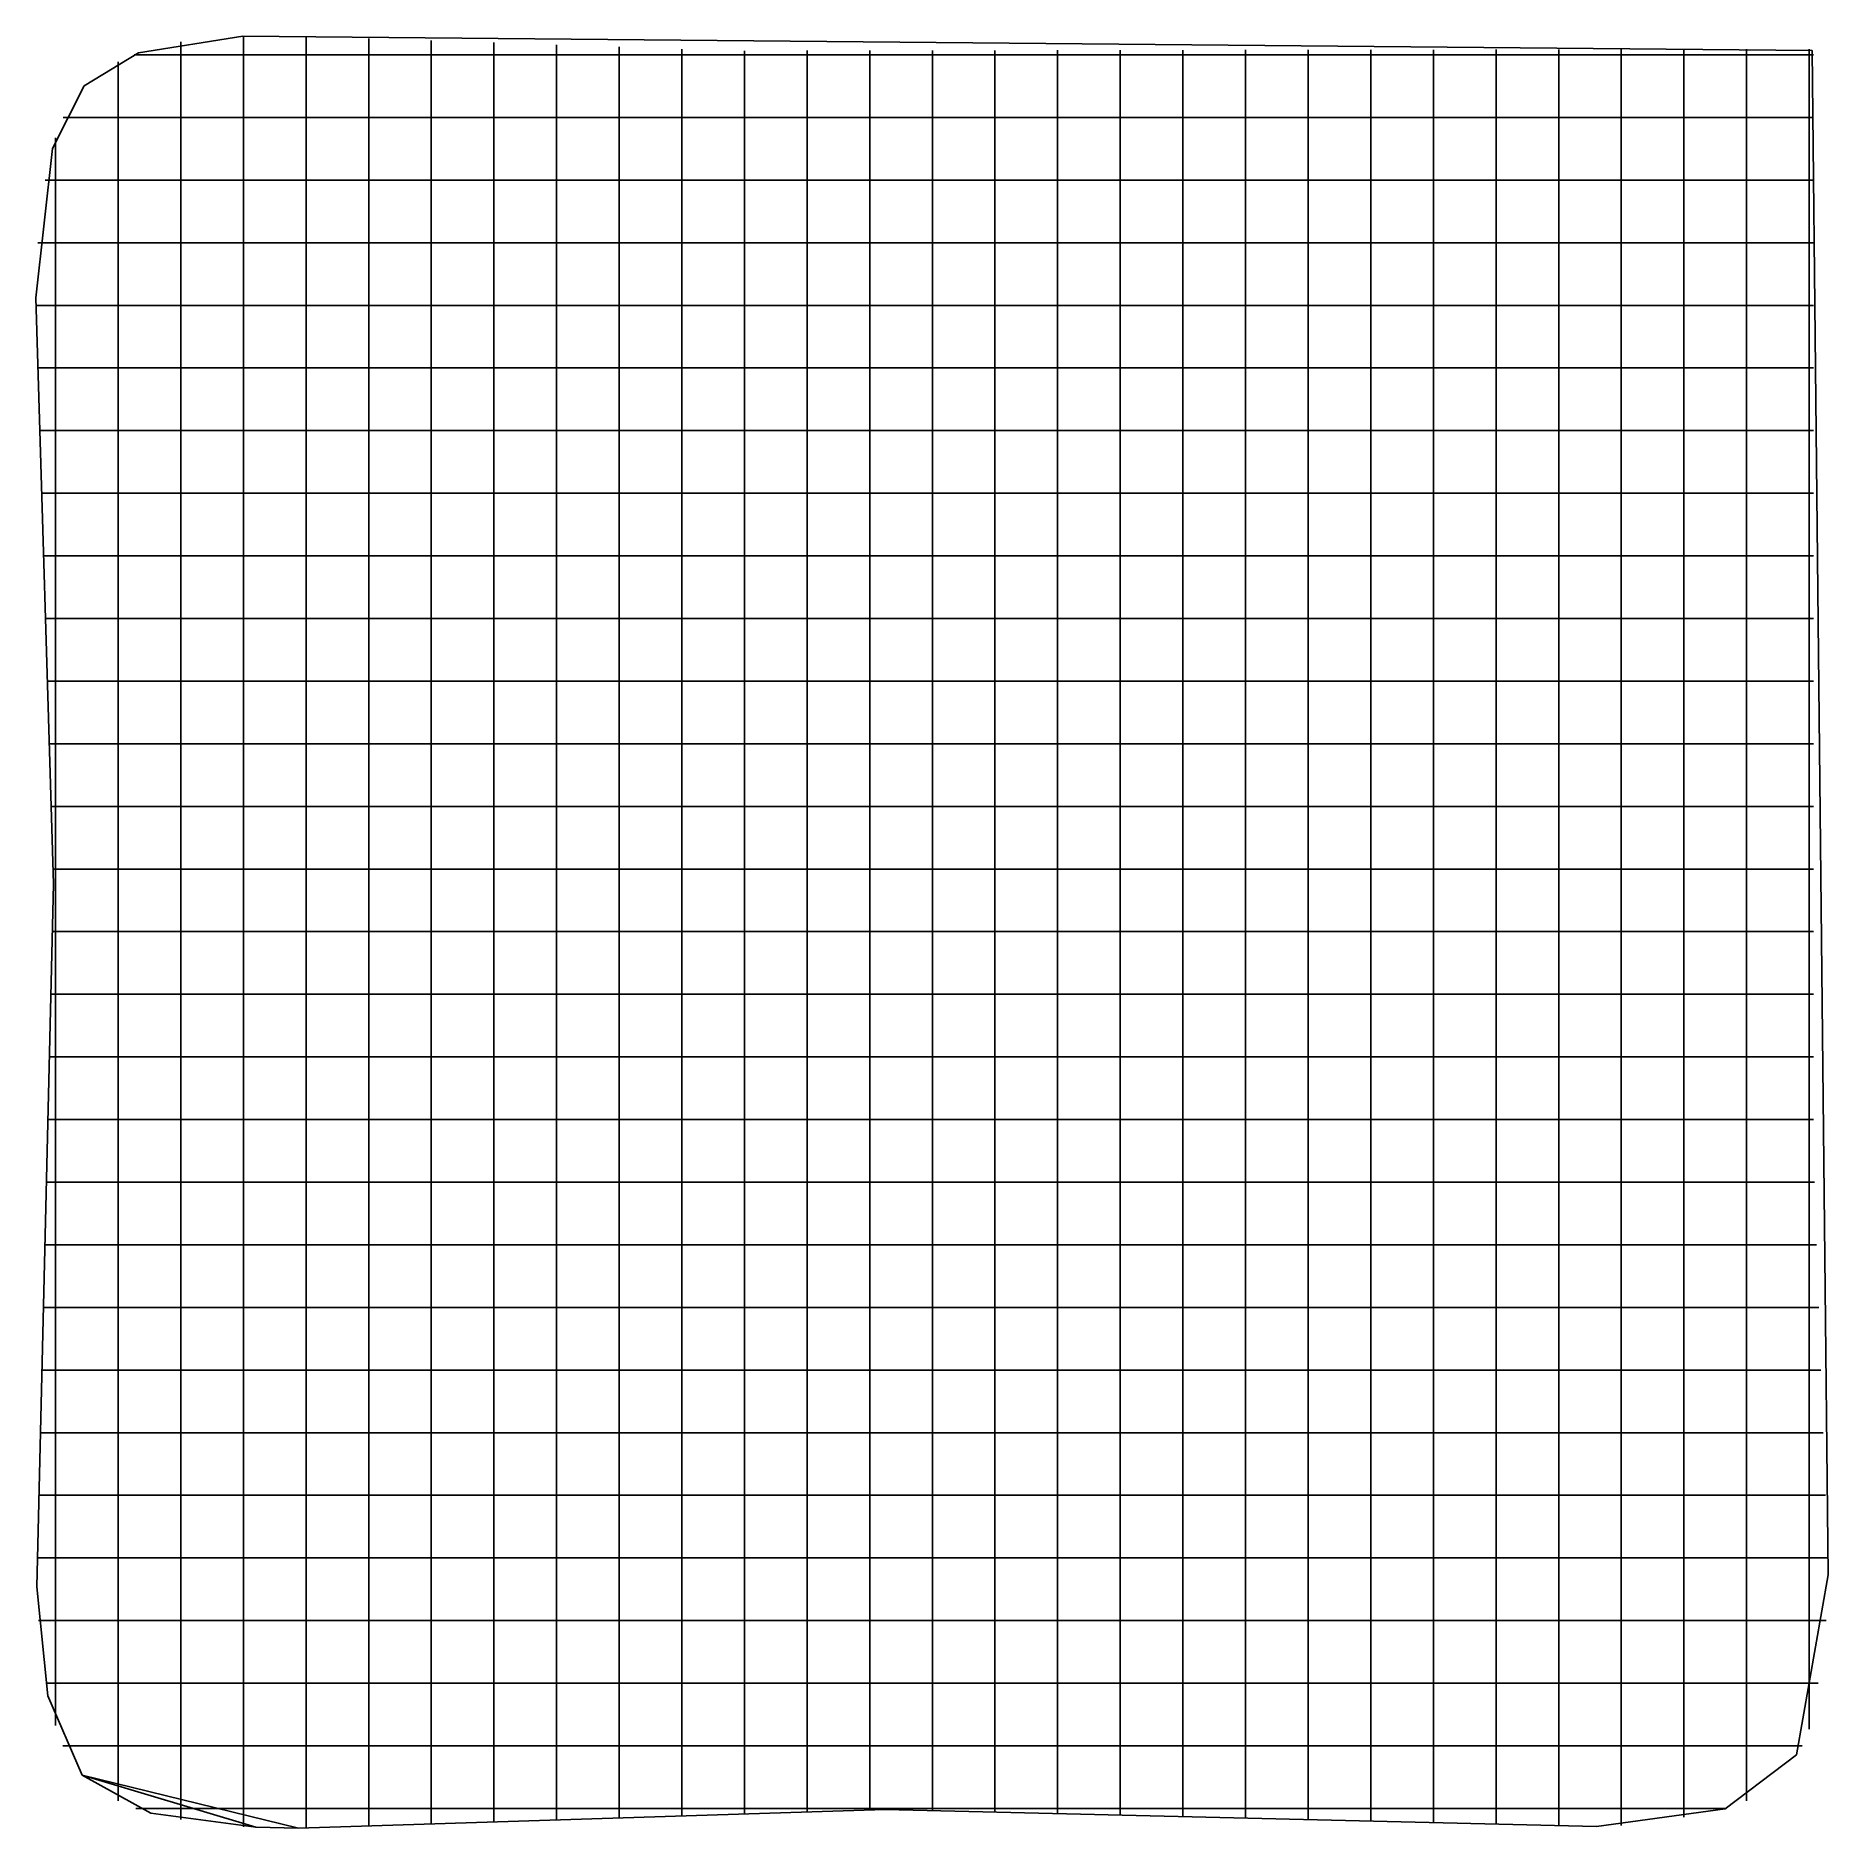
# Model space of a CAD drawing. Extents: x 0.4 to 14.7, y 0.4 to 14.7.
import ezdxf

# ---------------------------------------------------------------- set-up
doc = ezdxf.new("R2010")
doc.units = 0

msp = doc.modelspace()

# ---------------------------------------------------------------- linework, layer by layer
for p, q in [((2.088337, 14.740471), (1.256262, 14.607806)), ((2.088337, 14.740471), (1.256262, 14.607806)), ((14.61584, 14.628096), (2.088337, 14.740471)), ((14.61584, 14.628096), (2.088337, 14.740471)), ((2.092849, 14.743), (2.092849, 14.743955)), ((2.092849, 14.456548), (2.092849, 14.743)), ((2.592849, 14.455548), (2.592849, 14.742)), ((1.256262, 14.607806), (0.822312, 14.344459)), ((1.256262, 14.607806), (0.822312, 14.344459)), ((1.592849, 14.408548), (1.592849, 14.695)), ((3.092849, 14.437548), (3.092849, 14.724)), ((3.592849, 14.420548), (3.592849, 14.707)), ((4.092849, 14.689045), (4.092849, 14.69)), ((4.092849, 14.402594), (4.092849, 14.689045)), ((4.592849, 14.385548), (4.592849, 14.672)), ((5.092849, 14.368548), (5.092849, 14.655)), ((5.592849, 14.350548), (5.592849, 14.637)), ((6.092849, 14.338548), (6.092849, 14.625)), ((6.592849, 14.339548), (6.592849, 14.626)), ((7.092849, 14.340548), (7.092849, 14.627)), ((7.592849, 14.341548), (7.592849, 14.628)), ((8.092849, 14.341548), (8.092849, 14.628)), ((8.592849, 14.342548), (8.592849, 14.629)), ((9.092849, 14.343548), (9.092849, 14.63)), ((9.592849, 14.343548), (9.592849, 14.63)), ((10.092849, 14.344548), (10.092849, 14.631)), ((10.592849, 14.345548), (10.592849, 14.632)), ((11.092849, 14.346548), (11.092849, 14.633)), ((11.592849, 14.346548), (11.592849, 14.633)), ((12.092849, 14.347548), (12.092849, 14.634)), ((12.592849, 14.348548), (12.592849, 14.635)), ((13.092849, 14.635045), (13.092849, 14.636)), ((13.092849, 14.349548), (13.092849, 14.635045)), ((13.592849, 14.349548), (13.592849, 14.636)), ((14.092849, 14.350548), (14.092849, 14.637)), ((14.592849, 14.351548), (14.592849, 14.638)), ((14.744105, 2.456742), (14.61584, 14.628096)), ((14.744105, 2.456742), (14.61584, 14.628096)), ((1.092849, 14.536045), (1.092849, 14.537)), ((1.092849, 14.249594), (1.092849, 14.536045)), ((1.221, 14.592238), (1.507452, 14.592238)), ((1.221, 14.592238), (1.507452, 14.592238)), ((1.507452, 14.592238), (1.530258, 14.592238)), ((1.530258, 14.592238), (1.543806, 14.592238)), ((1.543806, 14.592238), (2.976065, 14.592238)), ((2.092849, 14.393458), (2.092849, 14.456548)), ((2.592849, 14.392097), (2.592849, 14.455548)), ((2.976065, 14.592238), (3.043806, 14.592238)), ((3.043806, 14.592238), (3.330258, 14.592238)), ((3.330258, 14.592238), (3.343806, 14.592238)), ((3.343806, 14.592238), (4.776065, 14.592238)), ((4.776065, 14.592238), (4.843806, 14.592238)), ((4.843806, 14.592238), (5.130258, 14.592238)), ((5.130258, 14.592238), (5.143806, 14.592238)), ((5.143806, 14.592238), (5.95351, 14.592238)), ((5.95351, 14.592238), (6.239961, 14.592238)), ((6.239961, 14.592238), (6.307703, 14.592238)), ((6.307703, 14.592238), (7.739961, 14.592238)), ((7.739961, 14.592238), (7.75351, 14.592238)), ((7.75351, 14.592238), (8.039961, 14.592238)), ((8.039961, 14.592238), (8.107703, 14.592238)), ((8.107703, 14.592238), (9.539961, 14.592238)), ((9.539961, 14.592238), (9.55351, 14.592238)), ((9.55351, 14.592238), (9.839961, 14.592238)), ((9.839961, 14.592238), (9.907703, 14.592238)), ((9.907703, 14.592238), (11.339961, 14.592238)), ((11.339961, 14.592238), (11.35351, 14.592238)), ((11.35351, 14.592238), (11.639961, 14.592238)), ((11.639961, 14.592238), (11.707703, 14.592238)), ((11.707703, 14.592238), (13.139961, 14.592238)), ((13.139961, 14.592238), (13.15351, 14.592238)), ((13.15351, 14.592238), (13.439961, 14.592238)), ((13.439961, 14.592238), (13.507703, 14.592238)), ((13.507703, 14.592238), (14.612452, 14.592238)), ((14.612452, 14.592238), (14.626, 14.592238)), ((0.822312, 14.344459), (0.567469, 13.843593)), ((0.822312, 14.344459), (0.567469, 13.843593)), ((1.592849, 14.350245), (1.592849, 14.408548)), ((1.592849, 12.917987), (1.592849, 14.350245)), ((2.092849, 12.9612), (2.092849, 14.393458)), ((2.592849, 12.958884), (2.592849, 14.392097)), ((3.092849, 14.375632), (3.092849, 14.437548)), ((3.092849, 12.943374), (3.092849, 14.375632)), ((3.592849, 14.360123), (3.592849, 14.420548)), ((3.592849, 12.927865), (3.592849, 14.360123)), ((4.092849, 14.343613), (4.092849, 14.402594)), ((4.092849, 12.911355), (4.092849, 14.343613)), ((4.592849, 14.328103), (4.592849, 14.385548)), ((4.592849, 12.895845), (4.592849, 14.328103)), ((5.092849, 14.312594), (5.092849, 14.368548)), ((5.092849, 12.880335), (5.092849, 14.312594)), ((5.592849, 14.296129), (5.592849, 14.350548)), ((6.092849, 14.285394), (6.092849, 14.338548)), ((6.592849, 14.287026), (6.592849, 14.339548)), ((7.092849, 14.288703), (7.092849, 14.340548)), ((7.592849, 14.289477), (7.592849, 14.341548)), ((8.092849, 14.288935), (8.092849, 14.341548)), ((8.592849, 14.289348), (8.592849, 14.342548)), ((9.092849, 14.289761), (9.092849, 14.343548)), ((9.592849, 14.289219), (9.592849, 14.343548)), ((10.092849, 14.289632), (10.092849, 14.344548)), ((10.592849, 14.290045), (10.592849, 14.345548)), ((11.092849, 14.290458), (11.092849, 14.346548)), ((11.592849, 14.289916), (11.592849, 14.346548)), ((12.092849, 14.290329), (12.092849, 14.347548)), ((12.592849, 14.290742), (12.592849, 14.348548)), ((13.092849, 14.291697), (13.092849, 14.349548)), ((13.592849, 14.294768), (13.592849, 14.349548)), ((14.092849, 14.301639), (14.092849, 14.350548)), ((14.592849, 14.328426), (14.592849, 14.351548)), ((14.592849, 14.314923), (14.592849, 14.328426)), ((14.592849, 12.882665), (14.592849, 14.314923)), ((1.092849, 14.2052), (1.092849, 14.249594)), ((1.092849, 12.772942), (1.092849, 14.2052)), ((5.592849, 12.863871), (5.592849, 14.296129)), ((6.092849, 12.853135), (6.092849, 14.285394)), ((6.592849, 12.854768), (6.592849, 14.287026)), ((7.092849, 12.856445), (7.092849, 14.288703)), ((7.592849, 12.856265), (7.592849, 14.289477)), ((8.092849, 12.856677), (8.092849, 14.288935)), ((8.592849, 12.85709), (8.592849, 14.289348)), ((9.092849, 12.857503), (9.092849, 14.289761)), ((9.592849, 12.856961), (9.592849, 14.289219)), ((10.092849, 12.857374), (10.092849, 14.289632)), ((10.592849, 12.857787), (10.592849, 14.290045)), ((11.092849, 12.857245), (11.092849, 14.290458)), ((11.592849, 12.857658), (11.592849, 14.289916)), ((12.092849, 12.858071), (12.092849, 14.290329)), ((12.592849, 12.858484), (12.592849, 14.290742)), ((13.092849, 12.858484), (13.092849, 14.291697)), ((13.592849, 12.86251), (13.592849, 14.294768)), ((14.092849, 12.869381), (14.092849, 14.301639)), ((0.654, 14.092238), (0.940452, 14.092238)), ((0.654, 14.092238), (0.940452, 14.092238)), ((0.940452, 14.092238), (0.988865, 14.092238)), ((0.988865, 14.092238), (2.421123, 14.092238)), ((2.421123, 14.092238), (2.434671, 14.092238)), ((2.434671, 14.092238), (2.721123, 14.092238)), ((2.721123, 14.092238), (2.788865, 14.092238)), ((2.788865, 14.092238), (4.221123, 14.092238)), ((4.221123, 14.092238), (4.234671, 14.092238)), ((4.234671, 14.092238), (4.521123, 14.092238)), ((4.521123, 14.092238), (4.588865, 14.092238)), ((4.588865, 14.092238), (6.021123, 14.092238)), ((6.021123, 14.092238), (6.034671, 14.092238)), ((6.034671, 14.092238), (6.321123, 14.092238)), ((6.321123, 14.092238), (6.388865, 14.092238)), ((6.388865, 14.092238), (7.821123, 14.092238)), ((7.821123, 14.092238), (7.834671, 14.092238)), ((7.834671, 14.092238), (8.121123, 14.092238)), ((8.121123, 14.092238), (8.188865, 14.092238)), ((8.188865, 14.092238), (9.621123, 14.092238)), ((9.621123, 14.092238), (9.634671, 14.092238)), ((9.634671, 14.092238), (9.921123, 14.092238)), ((9.921123, 14.092238), (9.988865, 14.092238)), ((9.988865, 14.092238), (11.421123, 14.092238)), ((11.421123, 14.092238), (11.434671, 14.092238)), ((11.434671, 14.092238), (11.721123, 14.092238)), ((11.721123, 14.092238), (11.788865, 14.092238)), ((11.788865, 14.092238), (13.221123, 14.092238)), ((13.221123, 14.092238), (13.234671, 14.092238)), ((13.234671, 14.092238), (13.521123, 14.092238)), ((13.521123, 14.092238), (13.588865, 14.092238)), ((13.588865, 14.092238), (14.612452, 14.092238)), ((14.612452, 14.092238), (14.626, 14.092238)), ((0.592849, 13.925614), (0.592849, 13.929)), ((0.592849, 13.639158), (0.592849, 13.925614)), ((0.567469, 13.843593), (0.435812, 12.653089)), ((0.567469, 13.843593), (0.435812, 12.653089)), ((0.592849, 13.571419), (0.592849, 13.639158)), ((0.511, 13.592238), (0.797452, 13.592238)), ((0.511, 13.592238), (0.797452, 13.592238)), ((0.592849, 12.139161), (0.592849, 13.571419)), ((0.797452, 13.592238), (0.852323, 13.592238)), ((0.852323, 13.592238), (2.284581, 13.592238)), ((2.284581, 13.592238), (2.298129, 13.592238)), ((2.298129, 13.592238), (2.584581, 13.592238)), ((2.584581, 13.592238), (2.652323, 13.592238)), ((2.652323, 13.592238), (4.084581, 13.592238)), ((4.084581, 13.592238), (4.098129, 13.592238)), ((4.098129, 13.592238), (4.384581, 13.592238)), ((4.384581, 13.592238), (4.452323, 13.592238)), ((4.452323, 13.592238), (5.884581, 13.592238)), ((5.884581, 13.592238), (5.898129, 13.592238)), ((5.898129, 13.592238), (6.184581, 13.592238)), ((6.184581, 13.592238), (6.252323, 13.592238)), ((6.252323, 13.592238), (7.684581, 13.592238)), ((7.684581, 13.592238), (7.698129, 13.592238)), ((7.698129, 13.592238), (7.984581, 13.592238)), ((7.984581, 13.592238), (8.052323, 13.592238)), ((8.052323, 13.592238), (9.484581, 13.592238)), ((9.484581, 13.592238), (9.498129, 13.592238)), ((9.498129, 13.592238), (9.784581, 13.592238)), ((9.784581, 13.592238), (9.852323, 13.592238)), ((9.852323, 13.592238), (11.284581, 13.592238)), ((11.284581, 13.592238), (11.298129, 13.592238)), ((11.298129, 13.592238), (11.584581, 13.592238)), ((11.584581, 13.592238), (11.652323, 13.592238)), ((11.652323, 13.592238), (13.084581, 13.592238)), ((13.084581, 13.592238), (13.098129, 13.592238)), ((13.098129, 13.592238), (13.384581, 13.592238)), ((13.384581, 13.592238), (13.452323, 13.592238)), ((13.452323, 13.592238), (14.612452, 13.592238)), ((14.612452, 13.592238), (14.626, 13.592238)), ((0.451, 13.092238), (0.737452, 13.092238)), ((0.451, 13.092238), (0.737452, 13.092238)), ((0.737452, 13.092238), (0.795032, 13.092238)), ((0.795032, 13.092238), (2.22729, 13.092238)), ((2.22729, 13.092238), (2.240839, 13.092238)), ((2.240839, 13.092238), (2.52729, 13.092238)), ((2.52729, 13.092238), (2.595032, 13.092238)), ((2.595032, 13.092238), (4.02729, 13.092238)), ((4.02729, 13.092238), (4.040839, 13.092238)), ((4.040839, 13.092238), (4.32729, 13.092238)), ((4.32729, 13.092238), (4.395032, 13.092238)), ((4.395032, 13.092238), (5.82729, 13.092238)), ((5.82729, 13.092238), (5.840839, 13.092238)), ((5.840839, 13.092238), (6.12729, 13.092238)), ((6.12729, 13.092238), (6.195032, 13.092238)), ((6.195032, 13.092238), (7.62729, 13.092238)), ((7.62729, 13.092238), (7.640839, 13.092238)), ((7.640839, 13.092238), (7.92729, 13.092238)), ((7.92729, 13.092238), (7.995032, 13.092238)), ((7.995032, 13.092238), (9.42729, 13.092238)), ((9.42729, 13.092238), (9.440839, 13.092238)), ((9.440839, 13.092238), (9.72729, 13.092238)), ((9.72729, 13.092238), (9.795032, 13.092238)), ((9.795032, 13.092238), (11.22729, 13.092238)), ((11.22729, 13.092238), (11.240839, 13.092238)), ((11.240839, 13.092238), (11.52729, 13.092238)), ((11.52729, 13.092238), (11.595032, 13.092238)), ((11.595032, 13.092238), (13.02729, 13.092238)), ((13.02729, 13.092238), (13.040839, 13.092238)), ((13.040839, 13.092238), (13.32729, 13.092238)), ((13.32729, 13.092238), (13.395032, 13.092238)), ((13.395032, 13.092238), (14.612452, 13.092238)), ((14.612452, 13.092238), (14.626, 13.092238)), ((1.592849, 12.904439), (1.592849, 12.917987)), ((1.592849, 12.617987), (1.592849, 12.904439)), ((2.092849, 12.947697), (2.092849, 12.9612)), ((2.092849, 12.661245), (2.092849, 12.947697)), ((2.592849, 12.945335), (2.592849, 12.958884)), ((2.592849, 12.659839), (2.592849, 12.945335)), ((3.092849, 12.929826), (3.092849, 12.943374)), ((3.092849, 12.643374), (3.092849, 12.929826)), ((3.592849, 12.914316), (3.592849, 12.927865)), ((3.592849, 12.627865), (3.592849, 12.914316)), ((4.092849, 12.897852), (4.092849, 12.911355)), ((4.092849, 12.6114), (4.092849, 12.897852)), ((4.592849, 12.882297), (4.592849, 12.895845)), ((4.592849, 12.595845), (4.592849, 12.882297)), ((5.092849, 12.866787), (5.092849, 12.880335)), ((14.592849, 12.814877), (14.592849, 12.882665)), ((1.092849, 12.759394), (1.092849, 12.772942)), ((1.092849, 12.472942), (1.092849, 12.759394)), ((5.092849, 12.580335), (5.092849, 12.866787)), ((5.592849, 12.850323), (5.592849, 12.863871)), ((5.592849, 12.563871), (5.592849, 12.850323)), ((6.092849, 12.839587), (6.092849, 12.853135)), ((6.092849, 12.553135), (6.092849, 12.839587)), ((6.592849, 12.841265), (6.592849, 12.854768)), ((6.592849, 12.554813), (6.592849, 12.841265)), ((7.092849, 12.842897), (7.092849, 12.856445)), ((7.092849, 12.556445), (7.092849, 12.842897)), ((7.592849, 12.842716), (7.592849, 12.856265)), ((7.592849, 12.557219), (7.592849, 12.842716)), ((8.092849, 12.843129), (8.092849, 12.856677)), ((8.092849, 12.556677), (8.092849, 12.843129)), ((8.592849, 12.843542), (8.592849, 12.85709)), ((8.592849, 12.55709), (8.592849, 12.843542)), ((9.092849, 12.843955), (9.092849, 12.857503)), ((9.092849, 12.557503), (9.092849, 12.843955)), ((9.592849, 12.843413), (9.592849, 12.856961)), ((9.592849, 12.556961), (9.592849, 12.843413)), ((10.092849, 12.843826), (10.092849, 12.857374)), ((10.092849, 12.557374), (10.092849, 12.843826)), ((10.592849, 12.844239), (10.592849, 12.857787)), ((10.592849, 12.557787), (10.592849, 12.844239)), ((11.092849, 12.843697), (11.092849, 12.857245)), ((11.092849, 12.5582), (11.092849, 12.843697)), ((11.592849, 12.84411), (11.592849, 12.857658)), ((11.592849, 12.557658), (11.592849, 12.84411)), ((12.092849, 12.844523), (12.092849, 12.858071)), ((12.092849, 12.558071), (12.092849, 12.844523)), ((12.592849, 12.844935), (12.592849, 12.858484)), ((12.592849, 12.558484), (12.592849, 12.844935)), ((13.092849, 12.844935), (13.092849, 12.858484)), ((13.092849, 12.559439), (13.092849, 12.844935)), ((13.592849, 12.848961), (13.592849, 12.86251)), ((13.592849, 12.56251), (13.592849, 12.848961)), ((14.092849, 12.855832), (14.092849, 12.869381)), ((14.092849, 12.569381), (14.092849, 12.855832)), ((14.592849, 12.528426), (14.592849, 12.814877)), ((0.435812, 12.653089), (0.577862, 7.973354)), ((0.435812, 12.653089), (0.577862, 7.973354)), ((0.438, 12.592238), (0.724452, 12.592238)), ((0.438, 12.592238), (0.724452, 12.592238)), ((0.724452, 12.592238), (0.782619, 12.592238)), ((0.782619, 12.592238), (2.214877, 12.592238)), ((1.592849, 12.550245), (1.592849, 12.617987)), ((2.092849, 12.593458), (2.092849, 12.661245)), ((2.092849, 11.1612), (2.092849, 12.593458)), ((2.214877, 12.592238), (2.228426, 12.592238)), ((2.228426, 12.592238), (2.514877, 12.592238)), ((2.514877, 12.592238), (2.582619, 12.592238)), ((2.582619, 12.592238), (4.014877, 12.592238)), ((2.592849, 12.592097), (2.592849, 12.659839)), ((2.592849, 11.158884), (2.592849, 12.592097)), ((3.092849, 12.575632), (3.092849, 12.643374)), ((3.592849, 12.560123), (3.592849, 12.627865)), ((4.014877, 12.592238), (4.028426, 12.592238)), ((4.028426, 12.592238), (4.314877, 12.592238)), ((4.092849, 12.543613), (4.092849, 12.6114)), ((4.314877, 12.592238), (4.382619, 12.592238)), ((4.382619, 12.592238), (5.814877, 12.592238)), ((4.592849, 12.528103), (4.592849, 12.595845)), ((5.814877, 12.592238), (5.828426, 12.592238)), ((5.828426, 12.592238), (6.114877, 12.592238)), ((6.114877, 12.592238), (6.182619, 12.592238)), ((6.182619, 12.592238), (7.614877, 12.592238)), ((7.614877, 12.592238), (7.628426, 12.592238)), ((7.628426, 12.592238), (7.914877, 12.592238)), ((7.914877, 12.592238), (7.982619, 12.592238)), ((7.982619, 12.592238), (9.414877, 12.592238)), ((9.414877, 12.592238), (9.428426, 12.592238)), ((9.428426, 12.592238), (9.714877, 12.592238)), ((9.714877, 12.592238), (9.782619, 12.592238)), ((9.782619, 12.592238), (11.214877, 12.592238)), ((11.214877, 12.592238), (11.228426, 12.592238)), ((11.228426, 12.592238), (11.514877, 12.592238)), ((11.514877, 12.592238), (11.582619, 12.592238)), ((11.582619, 12.592238), (13.014877, 12.592238)), ((13.014877, 12.592238), (13.028426, 12.592238)), ((13.028426, 12.592238), (13.314877, 12.592238)), ((13.314877, 12.592238), (13.382619, 12.592238)), ((13.382619, 12.592238), (14.612452, 12.592238)), ((14.612452, 12.592238), (14.626, 12.592238)), ((1.092849, 12.4052), (1.092849, 12.472942)), ((1.592849, 11.117987), (1.592849, 12.550245)), ((3.092849, 11.143374), (3.092849, 12.575632)), ((3.592849, 11.127865), (3.592849, 12.560123)), ((4.092849, 11.111355), (4.092849, 12.543613)), ((4.592849, 11.095845), (4.592849, 12.528103)), ((5.092849, 12.512594), (5.092849, 12.580335)), ((5.092849, 11.080335), (5.092849, 12.512594)), ((5.592849, 12.496129), (5.592849, 12.563871)), ((5.592849, 11.063871), (5.592849, 12.496129)), ((6.092849, 12.485394), (6.092849, 12.553135)), ((6.092849, 11.053135), (6.092849, 12.485394)), ((6.592849, 12.487026), (6.592849, 12.554813)), ((6.592849, 11.054768), (6.592849, 12.487026)), ((7.092849, 12.488703), (7.092849, 12.556445)), ((7.092849, 11.056445), (7.092849, 12.488703)), ((7.592849, 12.489477), (7.592849, 12.557219)), ((7.592849, 11.056265), (7.592849, 12.489477)), ((8.092849, 12.488935), (8.092849, 12.556677)), ((8.092849, 11.056677), (8.092849, 12.488935)), ((8.592849, 12.489348), (8.592849, 12.55709)), ((8.592849, 11.05709), (8.592849, 12.489348)), ((9.092849, 12.489761), (9.092849, 12.557503)), ((9.092849, 11.057503), (9.092849, 12.489761)), ((9.592849, 12.489219), (9.592849, 12.556961)), ((9.592849, 11.056961), (9.592849, 12.489219)), ((10.092849, 12.489632), (10.092849, 12.557374)), ((10.092849, 11.057374), (10.092849, 12.489632)), ((10.592849, 12.490045), (10.592849, 12.557787)), ((10.592849, 11.057787), (10.592849, 12.490045)), ((11.092849, 12.490458), (11.092849, 12.5582)), ((11.092849, 11.057245), (11.092849, 12.490458)), ((11.592849, 12.489916), (11.592849, 12.557658)), ((11.592849, 11.057658), (11.592849, 12.489916)), ((12.092849, 12.490329), (12.092849, 12.558071)), ((12.092849, 11.058071), (12.092849, 12.490329)), ((12.592849, 12.490742), (12.592849, 12.558484)), ((12.592849, 11.058484), (12.592849, 12.490742)), ((13.092849, 12.491697), (13.092849, 12.559439)), ((13.092849, 11.058484), (13.092849, 12.491697)), ((13.592849, 12.494768), (13.592849, 12.56251)), ((13.592849, 11.06251), (13.592849, 12.494768)), ((14.092849, 12.501639), (14.092849, 12.569381)), ((14.092849, 11.069381), (14.092849, 12.501639)), ((14.592849, 12.514923), (14.592849, 12.528426)), ((14.592849, 11.082665), (14.592849, 12.514923)), ((1.092849, 10.972942), (1.092849, 12.4052)), ((0.453, 12.092238), (0.739452, 12.092238)), ((0.453, 12.092238), (0.739452, 12.092238)), ((0.592849, 12.125613), (0.592849, 12.139161)), ((0.592849, 11.839161), (0.592849, 12.125613)), ((0.739452, 12.092238), (0.796942, 12.092238)), ((0.796942, 12.092238), (2.2292, 12.092238)), ((2.2292, 12.092238), (2.242748, 12.092238)), ((2.242748, 12.092238), (2.5292, 12.092238)), ((2.5292, 12.092238), (2.596942, 12.092238)), ((2.596942, 12.092238), (4.0292, 12.092238)), ((4.0292, 12.092238), (4.042748, 12.092238)), ((4.042748, 12.092238), (4.3292, 12.092238)), ((4.3292, 12.092238), (4.396942, 12.092238)), ((4.396942, 12.092238), (5.8292, 12.092238)), ((5.8292, 12.092238), (5.842748, 12.092238)), ((5.842748, 12.092238), (6.1292, 12.092238)), ((6.1292, 12.092238), (6.196942, 12.092238)), ((6.196942, 12.092238), (7.6292, 12.092238)), ((7.6292, 12.092238), (7.642748, 12.092238)), ((7.642748, 12.092238), (7.9292, 12.092238)), ((7.9292, 12.092238), (7.996942, 12.092238)), ((7.996942, 12.092238), (9.4292, 12.092238)), ((9.4292, 12.092238), (9.442748, 12.092238)), ((9.442748, 12.092238), (9.7292, 12.092238)), ((9.7292, 12.092238), (9.796942, 12.092238)), ((9.796942, 12.092238), (11.2292, 12.092238)), ((11.2292, 12.092238), (11.242748, 12.092238)), ((11.242748, 12.092238), (11.5292, 12.092238)), ((11.5292, 12.092238), (11.596942, 12.092238)), ((11.596942, 12.092238), (13.0292, 12.092238)), ((13.0292, 12.092238), (13.042748, 12.092238)), ((13.042748, 12.092238), (13.3292, 12.092238)), ((13.3292, 12.092238), (13.396942, 12.092238)), ((13.396942, 12.092238), (14.612452, 12.092238)), ((14.612452, 12.092238), (14.626, 12.092238)), ((0.592849, 11.771419), (0.592849, 11.839161)), ((0.592849, 10.339161), (0.592849, 11.771419)), ((0.468, 11.592238), (0.754452, 11.592238)), ((0.468, 11.592238), (0.754452, 11.592238)), ((0.754452, 11.592238), (0.811265, 11.592238)), ((0.811265, 11.592238), (2.243523, 11.592238)), ((2.243523, 11.592238), (2.257071, 11.592238)), ((2.257071, 11.592238), (2.543523, 11.592238)), ((2.543523, 11.592238), (2.611265, 11.592238)), ((2.611265, 11.592238), (4.043523, 11.592238)), ((4.043523, 11.592238), (4.057071, 11.592238)), ((4.057071, 11.592238), (4.343523, 11.592238)), ((4.343523, 11.592238), (4.411265, 11.592238)), ((4.411265, 11.592238), (5.843523, 11.592238)), ((5.843523, 11.592238), (5.857071, 11.592238)), ((5.857071, 11.592238), (6.143523, 11.592238)), ((6.143523, 11.592238), (6.211265, 11.592238)), ((6.211265, 11.592238), (7.643523, 11.592238)), ((7.643523, 11.592238), (7.657071, 11.592238)), ((7.657071, 11.592238), (7.943523, 11.592238)), ((7.943523, 11.592238), (8.011265, 11.592238)), ((8.011265, 11.592238), (9.443523, 11.592238)), ((9.443523, 11.592238), (9.457071, 11.592238)), ((9.457071, 11.592238), (9.743523, 11.592238)), ((9.743523, 11.592238), (9.811265, 11.592238)), ((9.811265, 11.592238), (11.243523, 11.592238)), ((11.243523, 11.592238), (11.257071, 11.592238)), ((11.257071, 11.592238), (11.543523, 11.592238)), ((11.543523, 11.592238), (11.611265, 11.592238)), ((11.611265, 11.592238), (13.043523, 11.592238)), ((13.043523, 11.592238), (13.057071, 11.592238)), ((13.057071, 11.592238), (13.343523, 11.592238)), ((13.343523, 11.592238), (13.411265, 11.592238)), ((13.411265, 11.592238), (14.612452, 11.592238)), ((14.612452, 11.592238), (14.626, 11.592238)), ((2.092849, 11.147697), (2.092849, 11.1612)), ((0.484, 11.092238), (0.770452, 11.092238)), ((0.484, 11.092238), (0.770452, 11.092238)), ((0.770452, 11.092238), (0.826542, 11.092238)), ((0.826542, 11.092238), (2.2588, 11.092238)), ((1.592849, 11.104439), (1.592849, 11.117987)), ((1.592849, 10.817987), (1.592849, 11.104439)), ((2.092849, 10.861245), (2.092849, 11.147697)), ((2.2588, 11.092238), (2.272348, 11.092238)), ((2.272348, 11.092238), (2.5588, 11.092238)), ((2.5588, 11.092238), (2.626542, 11.092238)), ((2.592849, 11.145335), (2.592849, 11.158884)), ((2.592849, 10.859839), (2.592849, 11.145335)), ((2.626542, 11.092238), (4.0588, 11.092238)), ((3.092849, 11.129826), (3.092849, 11.143374)), ((3.092849, 10.843374), (3.092849, 11.129826)), ((3.592849, 11.114316), (3.592849, 11.127865)), ((3.592849, 10.827865), (3.592849, 11.114316)), ((4.0588, 11.092238), (4.072348, 11.092238)), ((4.072348, 11.092238), (4.3588, 11.092238)), ((4.092849, 11.097852), (4.092849, 11.111355)), ((4.092849, 10.8114), (4.092849, 11.097852)), ((4.3588, 11.092238), (4.426542, 11.092238)), ((4.426542, 11.092238), (5.8588, 11.092238)), ((4.592849, 11.082297), (4.592849, 11.095845)), ((4.592849, 10.795845), (4.592849, 11.082297)), ((5.092849, 11.066787), (5.092849, 11.080335)), ((5.092849, 10.780335), (5.092849, 11.066787)), ((5.592849, 11.050323), (5.592849, 11.063871)), ((5.592849, 10.763871), (5.592849, 11.050323)), ((5.8588, 11.092238), (5.872348, 11.092238)), ((5.872348, 11.092238), (6.1588, 11.092238)), ((6.092849, 11.039587), (6.092849, 11.053135)), ((6.092849, 10.753135), (6.092849, 11.039587)), ((6.1588, 11.092238), (6.226542, 11.092238)), ((6.226542, 11.092238), (7.6588, 11.092238)), ((6.592849, 11.041265), (6.592849, 11.054768)), ((6.592849, 10.754813), (6.592849, 11.041265)), ((7.092849, 11.042897), (7.092849, 11.056445)), ((7.092849, 10.756445), (7.092849, 11.042897)), ((7.592849, 11.042716), (7.592849, 11.056265)), ((7.592849, 10.757219), (7.592849, 11.042716)), ((7.6588, 11.092238), (7.672348, 11.092238)), ((7.672348, 11.092238), (7.9588, 11.092238)), ((7.9588, 11.092238), (8.026542, 11.092238)), ((8.026542, 11.092238), (9.4588, 11.092238)), ((8.092849, 11.043129), (8.092849, 11.056677)), ((8.092849, 10.756677), (8.092849, 11.043129)), ((8.592849, 11.043542), (8.592849, 11.05709)), ((8.592849, 10.75709), (8.592849, 11.043542)), ((9.092849, 11.043955), (9.092849, 11.057503)), ((9.092849, 10.757503), (9.092849, 11.043955)), ((9.4588, 11.092238), (9.472348, 11.092238)), ((9.472348, 11.092238), (9.7588, 11.092238)), ((9.592849, 11.043413), (9.592849, 11.056961)), ((9.592849, 10.756961), (9.592849, 11.043413)), ((9.7588, 11.092238), (9.826542, 11.092238)), ((9.826542, 11.092238), (11.2588, 11.092238)), ((10.092849, 11.043826), (10.092849, 11.057374)), ((10.092849, 10.757374), (10.092849, 11.043826)), ((10.592849, 11.044239), (10.592849, 11.057787)), ((10.592849, 10.757787), (10.592849, 11.044239)), ((11.092849, 11.043697), (11.092849, 11.057245)), ((11.092849, 10.7582), (11.092849, 11.043697)), ((11.2588, 11.092238), (11.272348, 11.092238)), ((11.272348, 11.092238), (11.5588, 11.092238)), ((11.5588, 11.092238), (11.626542, 11.092238)), ((11.592849, 11.04411), (11.592849, 11.057658)), ((11.592849, 10.757658), (11.592849, 11.04411)), ((11.626542, 11.092238), (13.0588, 11.092238)), ((12.092849, 11.044523), (12.092849, 11.058071)), ((12.092849, 10.758071), (12.092849, 11.044523)), ((12.592849, 11.044935), (12.592849, 11.058484)), ((12.592849, 10.758484), (12.592849, 11.044935)), ((13.0588, 11.092238), (13.072348, 11.092238)), ((13.072348, 11.092238), (13.3588, 11.092238)), ((13.092849, 11.044935), (13.092849, 11.058484)), ((13.092849, 10.759439), (13.092849, 11.044935)), ((13.3588, 11.092238), (13.426542, 11.092238)), ((13.426542, 11.092238), (14.612452, 11.092238)), ((13.592849, 11.048961), (13.592849, 11.06251)), ((13.592849, 10.76251), (13.592849, 11.048961)), ((14.092849, 11.055832), (14.092849, 11.069381)), ((14.092849, 10.769381), (14.092849, 11.055832)), ((14.592849, 11.014877), (14.592849, 11.082665)), ((14.612452, 11.092238), (14.626, 11.092238)), ((1.092849, 10.959394), (1.092849, 10.972942)), ((1.092849, 10.672942), (1.092849, 10.959394)), ((14.592849, 10.728426), (14.592849, 11.014877)), ((1.592849, 10.750245), (1.592849, 10.817987)), ((1.592849, 9.317987), (1.592849, 10.750245)), ((2.092849, 10.793458), (2.092849, 10.861245)), ((2.092849, 9.3612), (2.092849, 10.793458)), ((2.592849, 10.792097), (2.592849, 10.859839)), ((2.592849, 9.358884), (2.592849, 10.792097)), ((3.092849, 10.775632), (3.092849, 10.843374)), ((3.092849, 9.343374), (3.092849, 10.775632)), ((3.592849, 10.760123), (3.592849, 10.827865)), ((3.592849, 9.327865), (3.592849, 10.760123)), ((4.092849, 10.743613), (4.092849, 10.8114)), ((4.092849, 9.311355), (4.092849, 10.743613)), ((4.592849, 10.728103), (4.592849, 10.795845)), ((5.092849, 10.712594), (5.092849, 10.780335)), ((5.592849, 10.696129), (5.592849, 10.763871)), ((6.092849, 10.685394), (6.092849, 10.753135)), ((6.592849, 10.687026), (6.592849, 10.754813)), ((7.092849, 10.688703), (7.092849, 10.756445)), ((7.592849, 10.689477), (7.592849, 10.757219)), ((8.092849, 10.688935), (8.092849, 10.756677)), ((8.592849, 10.689348), (8.592849, 10.75709)), ((9.092849, 10.689761), (9.092849, 10.757503)), ((9.592849, 10.689219), (9.592849, 10.756961)), ((10.092849, 10.689632), (10.092849, 10.757374)), ((10.592849, 10.690045), (10.592849, 10.757787)), ((11.092849, 10.690458), (11.092849, 10.7582)), ((11.592849, 10.689916), (11.592849, 10.757658)), ((12.092849, 10.690329), (12.092849, 10.758071)), ((12.592849, 10.690742), (12.592849, 10.758484)), ((13.092849, 10.691697), (13.092849, 10.759439)), ((13.592849, 10.694768), (13.592849, 10.76251)), ((14.092849, 10.701639), (14.092849, 10.769381)), ((0.499, 10.592238), (0.785452, 10.592238)), ((0.499, 10.592238), (0.785452, 10.592238)), ((0.785452, 10.592238), (0.840865, 10.592238)), ((0.840865, 10.592238), (2.273123, 10.592238)), ((1.092849, 10.6052), (1.092849, 10.672942)), ((1.092849, 9.172942), (1.092849, 10.6052)), ((2.273123, 10.592238), (2.286671, 10.592238)), ((2.286671, 10.592238), (2.573123, 10.592238)), ((2.573123, 10.592238), (2.640865, 10.592238)), ((2.640865, 10.592238), (4.073123, 10.592238)), ((4.073123, 10.592238), (4.086671, 10.592238)), ((4.086671, 10.592238), (4.373123, 10.592238)), ((4.373123, 10.592238), (4.440865, 10.592238)), ((4.440865, 10.592238), (5.873123, 10.592238)), ((4.592849, 9.295845), (4.592849, 10.728103)), ((5.092849, 9.280335), (5.092849, 10.712594)), ((5.592849, 9.263871), (5.592849, 10.696129)), ((5.873123, 10.592238), (5.886671, 10.592238)), ((5.886671, 10.592238), (6.173123, 10.592238)), ((6.092849, 9.253135), (6.092849, 10.685394)), ((6.173123, 10.592238), (6.240865, 10.592238)), ((6.240865, 10.592238), (7.673123, 10.592238)), ((6.592849, 9.254768), (6.592849, 10.687026)), ((7.092849, 9.256445), (7.092849, 10.688703)), ((7.592849, 9.256265), (7.592849, 10.689477)), ((7.673123, 10.592238), (7.686671, 10.592238)), ((7.686671, 10.592238), (7.973123, 10.592238)), ((7.973123, 10.592238), (8.040865, 10.592238)), ((8.040865, 10.592238), (9.473123, 10.592238)), ((8.092849, 9.256677), (8.092849, 10.688935)), ((8.592849, 9.25709), (8.592849, 10.689348)), ((9.092849, 9.257503), (9.092849, 10.689761)), ((9.473123, 10.592238), (9.486671, 10.592238)), ((9.486671, 10.592238), (9.773123, 10.592238)), ((9.592849, 9.256961), (9.592849, 10.689219)), ((9.773123, 10.592238), (9.840865, 10.592238)), ((9.840865, 10.592238), (11.273123, 10.592238)), ((10.092849, 9.257374), (10.092849, 10.689632)), ((10.592849, 9.257787), (10.592849, 10.690045)), ((11.092849, 9.257245), (11.092849, 10.690458)), ((11.273123, 10.592238), (11.286671, 10.592238)), ((11.286671, 10.592238), (11.573123, 10.592238)), ((11.573123, 10.592238), (11.640865, 10.592238)), ((11.592849, 9.257658), (11.592849, 10.689916)), ((11.640865, 10.592238), (13.073123, 10.592238)), ((12.092849, 9.258071), (12.092849, 10.690329)), ((12.592849, 9.258484), (12.592849, 10.690742)), ((13.073123, 10.592238), (13.086671, 10.592238)), ((13.086671, 10.592238), (13.373123, 10.592238)), ((13.092849, 9.258484), (13.092849, 10.691697)), ((13.373123, 10.592238), (13.440865, 10.592238)), ((13.440865, 10.592238), (14.612452, 10.592238)), ((13.592849, 9.26251), (13.592849, 10.694768)), ((14.092849, 9.269381), (14.092849, 10.701639)), ((14.592849, 10.714923), (14.592849, 10.728426)), ((14.592849, 9.282665), (14.592849, 10.714923)), ((14.612452, 10.592238), (14.626, 10.592238)), ((0.592849, 10.325613), (0.592849, 10.339161)), ((0.592849, 10.039161), (0.592849, 10.325613)), ((0.514, 10.092238), (0.800452, 10.092238)), ((0.514, 10.092238), (0.800452, 10.092238)), ((0.592849, 9.971419), (0.592849, 10.039161)), ((0.800452, 10.092238), (0.855187, 10.092238)), ((0.855187, 10.092238), (2.287445, 10.092238)), ((2.287445, 10.092238), (2.300994, 10.092238)), ((2.300994, 10.092238), (2.587445, 10.092238)), ((2.587445, 10.092238), (2.655187, 10.092238)), ((2.655187, 10.092238), (4.087445, 10.092238)), ((4.087445, 10.092238), (4.100994, 10.092238)), ((4.100994, 10.092238), (4.387445, 10.092238)), ((4.387445, 10.092238), (4.455187, 10.092238)), ((4.455187, 10.092238), (5.887445, 10.092238)), ((5.887445, 10.092238), (5.900994, 10.092238)), ((5.900994, 10.092238), (6.187445, 10.092238)), ((6.187445, 10.092238), (6.255187, 10.092238)), ((6.255187, 10.092238), (7.687445, 10.092238)), ((7.687445, 10.092238), (7.700994, 10.092238)), ((7.700994, 10.092238), (7.987445, 10.092238)), ((7.987445, 10.092238), (8.055187, 10.092238)), ((8.055187, 10.092238), (9.487445, 10.092238)), ((9.487445, 10.092238), (9.500994, 10.092238)), ((9.500994, 10.092238), (9.787445, 10.092238)), ((9.787445, 10.092238), (9.855187, 10.092238)), ((9.855187, 10.092238), (11.287445, 10.092238)), ((11.287445, 10.092238), (11.300994, 10.092238)), ((11.300994, 10.092238), (11.587445, 10.092238)), ((11.587445, 10.092238), (11.655187, 10.092238)), ((11.655187, 10.092238), (13.087445, 10.092238)), ((13.087445, 10.092238), (13.100994, 10.092238)), ((13.100994, 10.092238), (13.387445, 10.092238)), ((13.387445, 10.092238), (13.455187, 10.092238)), ((13.455187, 10.092238), (14.612452, 10.092238)), ((14.612452, 10.092238), (14.626, 10.092238)), ((0.592849, 8.539161), (0.592849, 9.971419)), ((0.529, 9.592238), (0.815452, 9.592238)), ((0.529, 9.592238), (0.815452, 9.592238)), ((0.815452, 9.592238), (0.86951, 9.592238)), ((0.86951, 9.592238), (2.302723, 9.592238)), ((2.302723, 9.592238), (2.316271, 9.592238)), ((2.316271, 9.592238), (2.601768, 9.592238)), ((2.601768, 9.592238), (2.66951, 9.592238)), ((2.66951, 9.592238), (4.102723, 9.592238)), ((4.102723, 9.592238), (4.116271, 9.592238)), ((4.116271, 9.592238), (4.401768, 9.592238)), ((4.401768, 9.592238), (4.46951, 9.592238)), ((4.46951, 9.592238), (5.902723, 9.592238)), ((5.902723, 9.592238), (5.916271, 9.592238)), ((5.916271, 9.592238), (6.201768, 9.592238)), ((6.201768, 9.592238), (6.26951, 9.592238)), ((6.26951, 9.592238), (7.702723, 9.592238)), ((7.702723, 9.592238), (7.716271, 9.592238)), ((7.716271, 9.592238), (8.001768, 9.592238)), ((8.001768, 9.592238), (8.06951, 9.592238)), ((8.06951, 9.592238), (9.502723, 9.592238)), ((9.502723, 9.592238), (9.516271, 9.592238)), ((9.516271, 9.592238), (9.801768, 9.592238)), ((9.801768, 9.592238), (9.86951, 9.592238)), ((9.86951, 9.592238), (11.302723, 9.592238)), ((11.302723, 9.592238), (11.316271, 9.592238)), ((11.316271, 9.592238), (11.601768, 9.592238)), ((11.601768, 9.592238), (11.66951, 9.592238)), ((11.66951, 9.592238), (13.102723, 9.592238)), ((13.102723, 9.592238), (13.116271, 9.592238)), ((13.116271, 9.592238), (13.401768, 9.592238)), ((13.401768, 9.592238), (13.46951, 9.592238)), ((13.46951, 9.592238), (14.612452, 9.592238)), ((14.612452, 9.592238), (14.626, 9.592238)), ((1.592849, 9.304439), (1.592849, 9.317987)), ((1.592849, 9.017987), (1.592849, 9.304439)), ((2.092849, 9.347697), (2.092849, 9.3612)), ((2.092849, 9.061245), (2.092849, 9.347697)), ((2.592849, 9.345335), (2.592849, 9.358884)), ((2.592849, 9.059839), (2.592849, 9.345335)), ((3.092849, 9.329826), (3.092849, 9.343374)), ((3.092849, 9.043374), (3.092849, 9.329826)), ((3.592849, 9.314316), (3.592849, 9.327865)), ((3.592849, 9.027865), (3.592849, 9.314316)), ((4.092849, 9.297852), (4.092849, 9.311355)), ((1.092849, 9.159394), (1.092849, 9.172942)), ((1.092849, 8.872942), (1.092849, 9.159394)), ((4.092849, 9.0114), (4.092849, 9.297852)), ((4.592849, 9.282297), (4.592849, 9.295845)), ((4.592849, 8.995845), (4.592849, 9.282297)), ((5.092849, 9.266787), (5.092849, 9.280335)), ((5.092849, 8.980335), (5.092849, 9.266787)), ((5.592849, 9.250323), (5.592849, 9.263871)), ((5.592849, 8.963871), (5.592849, 9.250323)), ((6.092849, 9.239587), (6.092849, 9.253135)), ((6.092849, 8.953135), (6.092849, 9.239587)), ((6.592849, 9.241265), (6.592849, 9.254768)), ((6.592849, 8.954813), (6.592849, 9.241265)), ((7.092849, 9.242897), (7.092849, 9.256445)), ((7.092849, 8.956445), (7.092849, 9.242897)), ((7.592849, 9.242716), (7.592849, 9.256265)), ((7.592849, 8.957219), (7.592849, 9.242716)), ((8.092849, 9.243129), (8.092849, 9.256677)), ((8.092849, 8.956677), (8.092849, 9.243129)), ((8.592849, 9.243542), (8.592849, 9.25709)), ((8.592849, 8.95709), (8.592849, 9.243542)), ((9.092849, 9.243955), (9.092849, 9.257503)), ((9.092849, 8.957503), (9.092849, 9.243955)), ((9.592849, 9.243413), (9.592849, 9.256961)), ((9.592849, 8.956961), (9.592849, 9.243413)), ((10.092849, 9.243826), (10.092849, 9.257374)), ((10.092849, 8.957374), (10.092849, 9.243826)), ((10.592849, 9.244239), (10.592849, 9.257787)), ((10.592849, 8.957787), (10.592849, 9.244239)), ((11.092849, 9.243697), (11.092849, 9.257245)), ((11.092849, 8.9582), (11.092849, 9.243697)), ((11.592849, 9.24411), (11.592849, 9.257658)), ((11.592849, 8.957658), (11.592849, 9.24411)), ((12.092849, 9.244523), (12.092849, 9.258071)), ((12.092849, 8.958071), (12.092849, 9.244523)), ((12.592849, 9.244935), (12.592849, 9.258484)), ((12.592849, 8.958484), (12.592849, 9.244935)), ((13.092849, 9.244935), (13.092849, 9.258484)), ((13.092849, 8.959439), (13.092849, 9.244935)), ((13.592849, 9.248961), (13.592849, 9.26251)), ((13.592849, 8.96251), (13.592849, 9.248961)), ((14.092849, 9.255832), (14.092849, 9.269381)), ((14.092849, 8.969381), (14.092849, 9.255832)), ((14.592849, 9.214877), (14.592849, 9.282665)), ((14.592849, 8.928426), (14.592849, 9.214877)), ((0.545, 9.092238), (0.831452, 9.092238)), ((0.545, 9.092238), (0.831452, 9.092238)), ((0.831452, 9.092238), (0.884787, 9.092238)), ((0.884787, 9.092238), (2.317045, 9.092238)), ((1.592849, 8.950245), (1.592849, 9.017987)), ((2.092849, 8.993458), (2.092849, 9.061245)), ((2.317045, 9.092238), (2.330594, 9.092238)), ((2.330594, 9.092238), (2.617045, 9.092238)), ((2.592849, 8.992097), (2.592849, 9.059839)), ((2.617045, 9.092238), (2.684787, 9.092238)), ((2.684787, 9.092238), (4.117045, 9.092238)), ((3.092849, 8.975632), (3.092849, 9.043374)), ((3.592849, 8.960123), (3.592849, 9.027865)), ((4.117045, 9.092238), (4.130594, 9.092238)), ((4.130594, 9.092238), (4.417045, 9.092238)), ((4.417045, 9.092238), (4.484787, 9.092238)), ((4.484787, 9.092238), (5.917045, 9.092238)), ((5.917045, 9.092238), (5.930594, 9.092238)), ((5.930594, 9.092238), (6.217045, 9.092238)), ((6.217045, 9.092238), (6.284787, 9.092238)), ((6.284787, 9.092238), (7.717045, 9.092238)), ((7.717045, 9.092238), (7.730594, 9.092238)), ((7.730594, 9.092238), (8.017045, 9.092238)), ((8.017045, 9.092238), (8.084787, 9.092238)), ((8.084787, 9.092238), (9.517045, 9.092238)), ((9.517045, 9.092238), (9.530594, 9.092238)), ((9.530594, 9.092238), (9.817045, 9.092238)), ((9.817045, 9.092238), (9.884787, 9.092238)), ((9.884787, 9.092238), (11.317045, 9.092238)), ((11.317045, 9.092238), (11.330594, 9.092238)), ((11.330594, 9.092238), (11.617045, 9.092238)), ((11.617045, 9.092238), (11.684787, 9.092238)), ((11.684787, 9.092238), (13.117045, 9.092238)), ((13.117045, 9.092238), (13.130594, 9.092238)), ((13.130594, 9.092238), (13.417045, 9.092238)), ((13.417045, 9.092238), (13.484787, 9.092238)), ((13.484787, 9.092238), (14.612452, 9.092238)), ((14.612452, 9.092238), (14.626, 9.092238)), ((1.092849, 8.8052), (1.092849, 8.872942)), ((1.592849, 7.517987), (1.592849, 8.950245)), ((2.092849, 7.5612), (2.092849, 8.993458)), ((2.592849, 7.558884), (2.592849, 8.992097)), ((3.092849, 7.543374), (3.092849, 8.975632)), ((3.592849, 7.527865), (3.592849, 8.960123)), ((4.092849, 8.943613), (4.092849, 9.0114)), ((4.092849, 7.511355), (4.092849, 8.943613)), ((4.592849, 8.928103), (4.592849, 8.995845)), ((4.592849, 7.495845), (4.592849, 8.928103)), ((5.092849, 8.912594), (5.092849, 8.980335)), ((5.092849, 7.480335), (5.092849, 8.912594)), ((5.592849, 8.896129), (5.592849, 8.963871)), ((5.592849, 7.463871), (5.592849, 8.896129)), ((6.092849, 8.885394), (6.092849, 8.953135)), ((6.092849, 7.453135), (6.092849, 8.885394)), ((6.592849, 8.887026), (6.592849, 8.954813)), ((6.592849, 7.454768), (6.592849, 8.887026)), ((7.092849, 8.888703), (7.092849, 8.956445)), ((7.092849, 7.456445), (7.092849, 8.888703)), ((7.592849, 8.889477), (7.592849, 8.957219)), ((7.592849, 7.456265), (7.592849, 8.889477)), ((8.092849, 8.888935), (8.092849, 8.956677)), ((8.092849, 7.456677), (8.092849, 8.888935)), ((8.592849, 8.889348), (8.592849, 8.95709)), ((8.592849, 7.45709), (8.592849, 8.889348)), ((9.092849, 8.889761), (9.092849, 8.957503)), ((9.092849, 7.457503), (9.092849, 8.889761)), ((9.592849, 8.889219), (9.592849, 8.956961)), ((9.592849, 7.456961), (9.592849, 8.889219)), ((10.092849, 8.889632), (10.092849, 8.957374)), ((10.092849, 7.457374), (10.092849, 8.889632)), ((10.592849, 8.890045), (10.592849, 8.957787)), ((10.592849, 7.457787), (10.592849, 8.890045)), ((11.092849, 8.890458), (11.092849, 8.9582)), ((11.092849, 7.457245), (11.092849, 8.890458)), ((11.592849, 8.889916), (11.592849, 8.957658)), ((11.592849, 7.457658), (11.592849, 8.889916)), ((12.092849, 8.890329), (12.092849, 8.958071)), ((12.092849, 7.458071), (12.092849, 8.890329)), ((12.592849, 8.890742), (12.592849, 8.958484)), ((12.592849, 7.458484), (12.592849, 8.890742)), ((13.092849, 8.891697), (13.092849, 8.959439)), ((13.092849, 7.458484), (13.092849, 8.891697)), ((13.592849, 8.894768), (13.592849, 8.96251)), ((13.592849, 7.46251), (13.592849, 8.894768)), ((14.092849, 8.901639), (14.092849, 8.969381)), ((14.092849, 7.469381), (14.092849, 8.901639)), ((14.592849, 8.914923), (14.592849, 8.928426)), ((14.592849, 7.482665), (14.592849, 8.914923)), ((1.092849, 7.372942), (1.092849, 8.8052)), ((0.56, 8.592238), (0.846452, 8.592238)), ((0.56, 8.592238), (0.846452, 8.592238)), ((0.846452, 8.592238), (0.89911, 8.592238)), ((0.89911, 8.592238), (2.331368, 8.592238)), ((2.331368, 8.592238), (2.344916, 8.592238)), ((2.344916, 8.592238), (2.631368, 8.592238)), ((2.631368, 8.592238), (2.69911, 8.592238)), ((2.69911, 8.592238), (4.131368, 8.592238)), ((4.131368, 8.592238), (4.144916, 8.592238)), ((4.144916, 8.592238), (4.431368, 8.592238)), ((4.431368, 8.592238), (4.49911, 8.592238)), ((4.49911, 8.592238), (5.931368, 8.592238)), ((5.931368, 8.592238), (5.944916, 8.592238)), ((5.944916, 8.592238), (6.231368, 8.592238)), ((6.231368, 8.592238), (6.29911, 8.592238)), ((6.29911, 8.592238), (7.731368, 8.592238)), ((7.731368, 8.592238), (7.744916, 8.592238)), ((7.744916, 8.592238), (8.031368, 8.592238)), ((8.031368, 8.592238), (8.09911, 8.592238)), ((8.09911, 8.592238), (9.531368, 8.592238)), ((9.531368, 8.592238), (9.544916, 8.592238)), ((9.544916, 8.592238), (9.831368, 8.592238)), ((9.831368, 8.592238), (9.89911, 8.592238)), ((9.89911, 8.592238), (11.331368, 8.592238)), ((11.331368, 8.592238), (11.344916, 8.592238)), ((11.344916, 8.592238), (11.631368, 8.592238)), ((11.631368, 8.592238), (11.69911, 8.592238)), ((11.69911, 8.592238), (13.131368, 8.592238)), ((13.131368, 8.592238), (13.144916, 8.592238)), ((13.144916, 8.592238), (13.431368, 8.592238)), ((13.431368, 8.592238), (13.49911, 8.592238)), ((13.49911, 8.592238), (14.612452, 8.592238)), ((14.612452, 8.592238), (14.626, 8.592238)), ((0.592849, 8.525613), (0.592849, 8.539161)), ((0.592849, 8.239161), (0.592849, 8.525613)), ((0.592849, 8.171419), (0.592849, 8.239161)), ((0.592849, 6.739161), (0.592849, 8.171419)), ((0.575, 8.092238), (0.861452, 8.092238)), ((0.575, 8.092238), (0.861452, 8.092238)), ((0.861452, 8.092238), (0.913432, 8.092238)), ((0.913432, 8.092238), (2.346645, 8.092238)), ((2.346645, 8.092238), (2.360194, 8.092238)), ((2.360194, 8.092238), (2.64569, 8.092238)), ((2.64569, 8.092238), (2.713432, 8.092238)), ((2.713432, 8.092238), (4.146645, 8.092238)), ((4.146645, 8.092238), (4.160194, 8.092238)), ((4.160194, 8.092238), (4.44569, 8.092238)), ((4.44569, 8.092238), (4.513432, 8.092238)), ((4.513432, 8.092238), (5.946645, 8.092238)), ((5.946645, 8.092238), (5.960194, 8.092238)), ((5.960194, 8.092238), (6.24569, 8.092238)), ((6.24569, 8.092238), (6.313432, 8.092238)), ((6.313432, 8.092238), (7.746645, 8.092238)), ((7.746645, 8.092238), (7.760194, 8.092238)), ((7.760194, 8.092238), (8.04569, 8.092238)), ((8.04569, 8.092238), (8.113432, 8.092238)), ((8.113432, 8.092238), (9.546645, 8.092238)), ((9.546645, 8.092238), (9.560194, 8.092238)), ((9.560194, 8.092238), (9.84569, 8.092238)), ((9.84569, 8.092238), (9.913432, 8.092238)), ((9.913432, 8.092238), (11.346645, 8.092238)), ((11.346645, 8.092238), (11.360194, 8.092238)), ((11.360194, 8.092238), (11.64569, 8.092238)), ((11.64569, 8.092238), (11.713432, 8.092238)), ((11.713432, 8.092238), (13.146645, 8.092238)), ((13.146645, 8.092238), (13.160194, 8.092238)), ((13.160194, 8.092238), (13.44569, 8.092238)), ((13.44569, 8.092238), (13.513432, 8.092238)), ((13.513432, 8.092238), (14.612452, 8.092238)), ((14.612452, 8.092238), (14.626, 8.092238)), ((0.577862, 7.973354), (0.444691, 2.360826)), ((0.577862, 7.973354), (0.444691, 2.360826)), ((0.576, 7.592238), (0.576955, 7.592238)), ((0.576, 7.592238), (0.576955, 7.592238)), ((0.576955, 7.592238), (0.862452, 7.592238)), ((0.862452, 7.592238), (0.914387, 7.592238)), ((0.914387, 7.592238), (2.3476, 7.592238)), ((2.3476, 7.592238), (2.361148, 7.592238)), ((2.361148, 7.592238), (2.646645, 7.592238)), ((2.646645, 7.592238), (2.714387, 7.592238)), ((2.714387, 7.592238), (4.1476, 7.592238)), ((4.1476, 7.592238), (4.161148, 7.592238)), ((4.161148, 7.592238), (4.446645, 7.592238)), ((4.446645, 7.592238), (4.514387, 7.592238)), ((4.514387, 7.592238), (5.9476, 7.592238)), ((5.9476, 7.592238), (5.961148, 7.592238)), ((5.961148, 7.592238), (6.246645, 7.592238)), ((6.246645, 7.592238), (6.314387, 7.592238)), ((6.314387, 7.592238), (7.7476, 7.592238)), ((7.7476, 7.592238), (7.761148, 7.592238)), ((7.761148, 7.592238), (8.046645, 7.592238)), ((8.046645, 7.592238), (8.114387, 7.592238)), ((8.114387, 7.592238), (9.5476, 7.592238)), ((9.5476, 7.592238), (9.561148, 7.592238)), ((9.561148, 7.592238), (9.846645, 7.592238)), ((9.846645, 7.592238), (9.914387, 7.592238)), ((9.914387, 7.592238), (11.3476, 7.592238)), ((11.3476, 7.592238), (11.361148, 7.592238)), ((11.361148, 7.592238), (11.646645, 7.592238)), ((11.646645, 7.592238), (11.714387, 7.592238)), ((11.714387, 7.592238), (13.1476, 7.592238)), ((13.1476, 7.592238), (13.161148, 7.592238)), ((13.161148, 7.592238), (13.446645, 7.592238)), ((13.446645, 7.592238), (13.514387, 7.592238)), ((13.514387, 7.592238), (14.612452, 7.592238)), ((14.612452, 7.592238), (14.626, 7.592238)), ((1.592849, 7.504439), (1.592849, 7.517987)), ((1.592849, 7.217987), (1.592849, 7.504439)), ((2.092849, 7.547697), (2.092849, 7.5612)), ((2.092849, 7.261245), (2.092849, 7.547697)), ((2.592849, 7.545335), (2.592849, 7.558884)), ((2.592849, 7.259839), (2.592849, 7.545335)), ((3.092849, 7.529826), (3.092849, 7.543374)), ((3.092849, 7.243374), (3.092849, 7.529826)), ((3.592849, 7.514316), (3.592849, 7.527865)), ((3.592849, 7.227865), (3.592849, 7.514316)), ((4.092849, 7.497852), (4.092849, 7.511355)), ((4.092849, 7.2114), (4.092849, 7.497852)), ((4.592849, 7.482297), (4.592849, 7.495845)), ((4.592849, 7.195845), (4.592849, 7.482297)), ((5.092849, 7.466787), (5.092849, 7.480335)), ((5.092849, 7.180335), (5.092849, 7.466787)), ((5.592849, 7.450323), (5.592849, 7.463871)), ((5.592849, 7.163871), (5.592849, 7.450323)), ((6.092849, 7.439587), (6.092849, 7.453135)), ((6.592849, 7.441265), (6.592849, 7.454768)), ((6.592849, 7.154813), (6.592849, 7.441265)), ((7.092849, 7.442897), (7.092849, 7.456445)), ((7.092849, 7.156445), (7.092849, 7.442897)), ((7.592849, 7.442716), (7.592849, 7.456265)), ((7.592849, 7.157219), (7.592849, 7.442716)), ((8.092849, 7.443129), (8.092849, 7.456677)), ((8.092849, 7.156677), (8.092849, 7.443129)), ((8.592849, 7.443542), (8.592849, 7.45709)), ((8.592849, 7.15709), (8.592849, 7.443542)), ((9.092849, 7.443955), (9.092849, 7.457503)), ((9.092849, 7.157503), (9.092849, 7.443955)), ((9.592849, 7.443413), (9.592849, 7.456961)), ((9.592849, 7.156961), (9.592849, 7.443413)), ((10.092849, 7.443826), (10.092849, 7.457374)), ((10.092849, 7.157374), (10.092849, 7.443826)), ((10.592849, 7.444239), (10.592849, 7.457787)), ((10.592849, 7.157787), (10.592849, 7.444239)), ((11.092849, 7.443697), (11.092849, 7.457245)), ((11.092849, 7.1582), (11.092849, 7.443697)), ((11.592849, 7.44411), (11.592849, 7.457658)), ((11.592849, 7.157658), (11.592849, 7.44411)), ((12.092849, 7.444523), (12.092849, 7.458071)), ((12.092849, 7.158071), (12.092849, 7.444523)), ((12.592849, 7.444935), (12.592849, 7.458484)), ((12.592849, 7.158484), (12.592849, 7.444935)), ((13.092849, 7.444935), (13.092849, 7.458484)), ((13.092849, 7.159439), (13.092849, 7.444935)), ((13.592849, 7.448961), (13.592849, 7.46251)), ((13.592849, 7.16251), (13.592849, 7.448961)), ((14.092849, 7.455832), (14.092849, 7.469381)), ((14.092849, 7.169381), (14.092849, 7.455832)), ((14.592849, 7.414877), (14.592849, 7.482665)), ((1.092849, 7.359394), (1.092849, 7.372942)), ((1.092849, 7.072942), (1.092849, 7.359394)), ((6.092849, 7.153135), (6.092849, 7.439587)), ((14.592849, 7.128426), (14.592849, 7.414877)), ((1.592849, 7.150245), (1.592849, 7.217987)), ((2.092849, 7.193458), (2.092849, 7.261245)), ((2.092849, 5.7612), (2.092849, 7.193458)), ((2.592849, 7.192097), (2.592849, 7.259839)), ((2.592849, 5.758884), (2.592849, 7.192097)), ((3.092849, 7.175632), (3.092849, 7.243374)), ((3.092849, 5.743374), (3.092849, 7.175632)), ((3.592849, 7.160123), (3.592849, 7.227865)), ((3.592849, 5.727865), (3.592849, 7.160123)), ((4.092849, 7.143613), (4.092849, 7.2114)), ((4.592849, 7.128103), (4.592849, 7.195845)), ((5.092849, 7.112594), (5.092849, 7.180335)), ((5.592849, 7.096129), (5.592849, 7.163871)), ((6.592849, 7.087026), (6.592849, 7.154813)), ((7.092849, 7.088703), (7.092849, 7.156445)), ((7.592849, 7.089477), (7.592849, 7.157219)), ((8.092849, 7.088935), (8.092849, 7.156677)), ((8.592849, 7.089348), (8.592849, 7.15709)), ((9.092849, 7.089761), (9.092849, 7.157503)), ((9.592849, 7.089219), (9.592849, 7.156961)), ((10.092849, 7.089632), (10.092849, 7.157374)), ((10.592849, 7.090045), (10.592849, 7.157787)), ((11.092849, 7.090458), (11.092849, 7.1582)), ((11.592849, 7.089916), (11.592849, 7.157658)), ((12.092849, 7.090329), (12.092849, 7.158071)), ((12.592849, 7.090742), (12.592849, 7.158484)), ((13.092849, 7.091697), (13.092849, 7.159439)), ((13.592849, 7.094768), (13.592849, 7.16251)), ((14.092849, 7.101639), (14.092849, 7.169381)), ((0.564, 7.092238), (0.850452, 7.092238)), ((0.564, 7.092238), (0.850452, 7.092238)), ((0.850452, 7.092238), (0.902929, 7.092238)), ((0.902929, 7.092238), (2.335187, 7.092238)), ((1.092849, 7.0052), (1.092849, 7.072942)), ((1.592849, 5.717987), (1.592849, 7.150245)), ((2.335187, 7.092238), (2.348735, 7.092238)), ((2.348735, 7.092238), (2.635187, 7.092238)), ((2.635187, 7.092238), (2.702929, 7.092238)), ((2.702929, 7.092238), (4.135187, 7.092238)), ((4.092849, 5.711355), (4.092849, 7.143613)), ((4.135187, 7.092238), (4.148735, 7.092238)), ((4.148735, 7.092238), (4.435187, 7.092238)), ((4.435187, 7.092238), (4.502929, 7.092238)), ((4.502929, 7.092238), (5.935187, 7.092238)), ((4.592849, 5.695845), (4.592849, 7.128103)), ((5.092849, 5.680335), (5.092849, 7.112594)), ((5.592849, 5.663871), (5.592849, 7.096129)), ((5.935187, 7.092238), (5.948735, 7.092238)), ((5.948735, 7.092238), (6.235187, 7.092238)), ((6.092849, 7.085394), (6.092849, 7.153135)), ((6.092849, 5.653135), (6.092849, 7.085394)), ((6.235187, 7.092238), (6.302929, 7.092238)), ((6.302929, 7.092238), (7.735187, 7.092238)), ((6.592849, 5.654768), (6.592849, 7.087026)), ((7.092849, 5.656445), (7.092849, 7.088703)), ((7.592849, 5.656265), (7.592849, 7.089477)), ((7.735187, 7.092238), (7.748735, 7.092238)), ((7.748735, 7.092238), (8.035187, 7.092238)), ((8.035187, 7.092238), (8.102929, 7.092238)), ((8.092849, 5.656677), (8.092849, 7.088935)), ((8.102929, 7.092238), (9.535187, 7.092238)), ((8.592849, 5.65709), (8.592849, 7.089348)), ((9.092849, 5.657503), (9.092849, 7.089761)), ((9.535187, 7.092238), (9.548735, 7.092238)), ((9.548735, 7.092238), (9.835187, 7.092238)), ((9.592849, 5.656961), (9.592849, 7.089219)), ((9.835187, 7.092238), (9.902929, 7.092238)), ((9.902929, 7.092238), (11.335187, 7.092238)), ((10.092849, 5.657374), (10.092849, 7.089632)), ((10.592849, 5.657787), (10.592849, 7.090045)), ((11.092849, 5.657245), (11.092849, 7.090458)), ((11.335187, 7.092238), (11.348735, 7.092238)), ((11.348735, 7.092238), (11.635187, 7.092238)), ((11.592849, 5.657658), (11.592849, 7.089916)), ((11.635187, 7.092238), (11.702929, 7.092238)), ((11.702929, 7.092238), (13.135187, 7.092238)), ((12.092849, 5.658071), (12.092849, 7.090329)), ((12.592849, 5.658484), (12.592849, 7.090742)), ((13.092849, 5.658484), (13.092849, 7.091697)), ((13.135187, 7.092238), (13.148735, 7.092238)), ((13.148735, 7.092238), (13.435187, 7.092238)), ((13.435187, 7.092238), (13.502929, 7.092238)), ((13.502929, 7.092238), (14.612452, 7.092238)), ((13.592849, 5.66251), (13.592849, 7.094768)), ((14.092849, 5.669381), (14.092849, 7.101639)), ((14.592849, 7.114923), (14.592849, 7.128426)), ((14.592849, 5.682665), (14.592849, 7.114923)), ((14.612452, 7.092238), (14.626, 7.092238)), ((1.092849, 5.572942), (1.092849, 7.0052)), ((0.592849, 6.725613), (0.592849, 6.739161)), ((0.592849, 6.439161), (0.592849, 6.725613)), ((0.551, 6.592238), (0.837452, 6.592238)), ((0.551, 6.592238), (0.837452, 6.592238)), ((0.837452, 6.592238), (0.890516, 6.592238)), ((0.890516, 6.592238), (2.322774, 6.592238)), ((2.322774, 6.592238), (2.336323, 6.592238)), ((2.336323, 6.592238), (2.622774, 6.592238)), ((2.622774, 6.592238), (2.690516, 6.592238)), ((2.690516, 6.592238), (4.122774, 6.592238)), ((4.122774, 6.592238), (4.136323, 6.592238)), ((4.136323, 6.592238), (4.422774, 6.592238)), ((4.422774, 6.592238), (4.490516, 6.592238)), ((4.490516, 6.592238), (5.922774, 6.592238)), ((5.922774, 6.592238), (5.936323, 6.592238)), ((5.936323, 6.592238), (6.222774, 6.592238)), ((6.222774, 6.592238), (6.290516, 6.592238)), ((6.290516, 6.592238), (7.722774, 6.592238)), ((7.722774, 6.592238), (7.736323, 6.592238)), ((7.736323, 6.592238), (8.022774, 6.592238)), ((8.022774, 6.592238), (8.090516, 6.592238)), ((8.090516, 6.592238), (9.522774, 6.592238)), ((9.522774, 6.592238), (9.536323, 6.592238)), ((9.536323, 6.592238), (9.822774, 6.592238)), ((9.822774, 6.592238), (9.890516, 6.592238)), ((9.890516, 6.592238), (11.322774, 6.592238)), ((11.322774, 6.592238), (11.336323, 6.592238)), ((11.336323, 6.592238), (11.622774, 6.592238)), ((11.622774, 6.592238), (11.690516, 6.592238)), ((11.690516, 6.592238), (13.122774, 6.592238)), ((13.122774, 6.592238), (13.136323, 6.592238)), ((13.136323, 6.592238), (13.422774, 6.592238)), ((13.422774, 6.592238), (13.490516, 6.592238)), ((13.490516, 6.592238), (14.612452, 6.592238)), ((14.612452, 6.592238), (14.626, 6.592238)), ((0.592849, 6.371419), (0.592849, 6.439161)), ((0.592849, 4.939161), (0.592849, 6.371419)), ((0.539, 6.092238), (0.825452, 6.092238)), ((0.539, 6.092238), (0.825452, 6.092238)), ((0.825452, 6.092238), (0.879058, 6.092238)), ((0.879058, 6.092238), (2.311316, 6.092238)), ((2.311316, 6.092238), (2.324865, 6.092238)), ((2.324865, 6.092238), (2.611316, 6.092238)), ((2.611316, 6.092238), (2.679058, 6.092238)), ((2.679058, 6.092238), (4.111316, 6.092238)), ((4.111316, 6.092238), (4.124865, 6.092238)), ((4.124865, 6.092238), (4.411316, 6.092238)), ((4.411316, 6.092238), (4.479058, 6.092238)), ((4.479058, 6.092238), (5.911316, 6.092238)), ((5.911316, 6.092238), (5.924865, 6.092238)), ((5.924865, 6.092238), (6.211316, 6.092238)), ((6.211316, 6.092238), (6.279058, 6.092238)), ((6.279058, 6.092238), (7.711316, 6.092238)), ((7.711316, 6.092238), (7.724865, 6.092238)), ((7.724865, 6.092238), (8.011316, 6.092238)), ((8.011316, 6.092238), (8.079058, 6.092238)), ((8.079058, 6.092238), (9.511316, 6.092238)), ((9.511316, 6.092238), (9.524865, 6.092238)), ((9.524865, 6.092238), (9.811316, 6.092238)), ((9.811316, 6.092238), (9.879058, 6.092238)), ((9.879058, 6.092238), (11.311316, 6.092238)), ((11.311316, 6.092238), (11.324865, 6.092238)), ((11.324865, 6.092238), (11.611316, 6.092238)), ((11.611316, 6.092238), (11.679058, 6.092238)), ((11.679058, 6.092238), (13.111316, 6.092238)), ((13.111316, 6.092238), (13.124865, 6.092238)), ((13.124865, 6.092238), (13.411316, 6.092238)), ((13.411316, 6.092238), (13.479058, 6.092238)), ((13.479058, 6.092238), (14.612452, 6.092238)), ((14.612452, 6.092238), (14.626, 6.092238)), ((2.092849, 5.747697), (2.092849, 5.7612)), ((2.092849, 5.461245), (2.092849, 5.747697)), ((2.592849, 5.745335), (2.592849, 5.758884)), ((2.592849, 5.459839), (2.592849, 5.745335)), ((3.092849, 5.729826), (3.092849, 5.743374)), ((3.092849, 5.443374), (3.092849, 5.729826)), ((3.592849, 5.714316), (3.592849, 5.727865)), ((0.526, 5.592238), (0.812452, 5.592238)), ((0.526, 5.592238), (0.812452, 5.592238)), ((0.812452, 5.592238), (0.867006, 5.592238)), ((0.867006, 5.592238), (2.299265, 5.592238)), ((1.592849, 5.704439), (1.592849, 5.717987)), ((1.592849, 5.417987), (1.592849, 5.704439)), ((2.299265, 5.592238), (2.312813, 5.592238)), ((2.312813, 5.592238), (2.599265, 5.592238)), ((2.599265, 5.592238), (2.667006, 5.592238)), ((2.667006, 5.592238), (4.099265, 5.592238)), ((3.592849, 5.427865), (3.592849, 5.714316)), ((4.092849, 5.697852), (4.092849, 5.711355)), ((4.092849, 5.4114), (4.092849, 5.697852)), ((4.099265, 5.592238), (4.112813, 5.592238)), ((4.112813, 5.592238), (4.399265, 5.592238)), ((4.399265, 5.592238), (4.467006, 5.592238)), ((4.467006, 5.592238), (5.899265, 5.592238)), ((4.592849, 5.682297), (4.592849, 5.695845)), ((4.592849, 5.395845), (4.592849, 5.682297)), ((5.092849, 5.666787), (5.092849, 5.680335)), ((5.092849, 5.380335), (5.092849, 5.666787)), ((5.592849, 5.650323), (5.592849, 5.663871)), ((5.592849, 5.363871), (5.592849, 5.650323)), ((5.899265, 5.592238), (5.912813, 5.592238)), ((5.912813, 5.592238), (6.199265, 5.592238)), ((6.092849, 5.639587), (6.092849, 5.653135)), ((6.092849, 5.353135), (6.092849, 5.639587)), ((6.199265, 5.592238), (6.267006, 5.592238)), ((6.267006, 5.592238), (7.699265, 5.592238)), ((6.592849, 5.641265), (6.592849, 5.654768)), ((6.592849, 5.354813), (6.592849, 5.641265)), ((7.092849, 5.642897), (7.092849, 5.656445)), ((7.092849, 5.356445), (7.092849, 5.642897)), ((7.592849, 5.642716), (7.592849, 5.656265)), ((7.592849, 5.357219), (7.592849, 5.642716)), ((7.699265, 5.592238), (7.712813, 5.592238)), ((7.712813, 5.592238), (7.999265, 5.592238)), ((7.999265, 5.592238), (8.067006, 5.592238)), ((8.067006, 5.592238), (9.499265, 5.592238)), ((8.092849, 5.643129), (8.092849, 5.656677)), ((8.092849, 5.356677), (8.092849, 5.643129)), ((8.592849, 5.643542), (8.592849, 5.65709)), ((8.592849, 5.35709), (8.592849, 5.643542)), ((9.092849, 5.643955), (9.092849, 5.657503)), ((9.092849, 5.357503), (9.092849, 5.643955)), ((9.499265, 5.592238), (9.512813, 5.592238)), ((9.512813, 5.592238), (9.799265, 5.592238)), ((9.592849, 5.643413), (9.592849, 5.656961)), ((9.592849, 5.356961), (9.592849, 5.643413)), ((9.799265, 5.592238), (9.867006, 5.592238)), ((9.867006, 5.592238), (11.299265, 5.592238)), ((10.092849, 5.643826), (10.092849, 5.657374)), ((10.092849, 5.357374), (10.092849, 5.643826)), ((10.592849, 5.644239), (10.592849, 5.657787)), ((10.592849, 5.357787), (10.592849, 5.644239)), ((11.092849, 5.643697), (11.092849, 5.657245)), ((11.092849, 5.3582), (11.092849, 5.643697)), ((11.299265, 5.592238), (11.312813, 5.592238)), ((11.312813, 5.592238), (11.599265, 5.592238)), ((11.592849, 5.64411), (11.592849, 5.657658)), ((11.592849, 5.357658), (11.592849, 5.64411)), ((11.599265, 5.592238), (11.667006, 5.592238)), ((11.667006, 5.592238), (13.099265, 5.592238)), ((12.092849, 5.644523), (12.092849, 5.658071)), ((12.092849, 5.358071), (12.092849, 5.644523)), ((12.592849, 5.644935), (12.592849, 5.658484)), ((12.592849, 5.358484), (12.592849, 5.644935)), ((13.092849, 5.644935), (13.092849, 5.658484)), ((13.092849, 5.359439), (13.092849, 5.644935)), ((13.099265, 5.592238), (13.112813, 5.592238)), ((13.112813, 5.592238), (13.399265, 5.592238)), ((13.399265, 5.592238), (13.467006, 5.592238)), ((13.467006, 5.592238), (14.620452, 5.592238)), ((13.592849, 5.648961), (13.592849, 5.66251)), ((13.592849, 5.36251), (13.592849, 5.648961)), ((14.092849, 5.655832), (14.092849, 5.669381)), ((14.092849, 5.369381), (14.092849, 5.655832)), ((14.592849, 5.614877), (14.592849, 5.682665)), ((14.592849, 5.328426), (14.592849, 5.614877)), ((14.620452, 5.592238), (14.634, 5.592238)), ((1.092849, 5.559394), (1.092849, 5.572942)), ((1.092849, 5.272942), (1.092849, 5.559394)), ((2.092849, 5.393458), (2.092849, 5.461245)), ((2.592849, 5.392097), (2.592849, 5.459839)), ((3.092849, 5.375632), (3.092849, 5.443374)), ((1.592849, 5.350245), (1.592849, 5.417987)), ((1.592849, 3.917987), (1.592849, 5.350245)), ((2.092849, 3.9612), (2.092849, 5.393458)), ((2.592849, 3.958884), (2.592849, 5.392097)), ((3.092849, 3.943374), (3.092849, 5.375632)), ((3.592849, 5.360123), (3.592849, 5.427865)), ((3.592849, 3.927865), (3.592849, 5.360123)), ((4.092849, 5.343613), (4.092849, 5.4114)), ((4.092849, 3.911355), (4.092849, 5.343613)), ((4.592849, 5.328103), (4.592849, 5.395845)), ((4.592849, 3.895845), (4.592849, 5.328103)), ((5.092849, 5.312594), (5.092849, 5.380335)), ((5.092849, 3.880335), (5.092849, 5.312594)), ((5.592849, 5.296129), (5.592849, 5.363871)), ((5.592849, 3.863871), (5.592849, 5.296129)), ((6.092849, 5.285394), (6.092849, 5.353135)), ((6.592849, 5.287026), (6.592849, 5.354813)), ((7.092849, 5.288703), (7.092849, 5.356445)), ((7.592849, 5.289477), (7.592849, 5.357219)), ((8.092849, 5.288935), (8.092849, 5.356677)), ((8.592849, 5.289348), (8.592849, 5.35709)), ((9.092849, 5.289761), (9.092849, 5.357503)), ((9.592849, 5.289219), (9.592849, 5.356961)), ((10.092849, 5.289632), (10.092849, 5.357374)), ((10.592849, 5.290045), (10.592849, 5.357787)), ((11.092849, 5.290458), (11.092849, 5.3582)), ((11.592849, 5.289916), (11.592849, 5.357658)), ((12.092849, 5.290329), (12.092849, 5.358071)), ((12.592849, 5.290742), (12.592849, 5.358484)), ((13.092849, 5.291697), (13.092849, 5.359439)), ((13.592849, 5.294768), (13.592849, 5.36251)), ((13.592849, 3.86251), (13.592849, 5.294768)), ((14.092849, 5.301639), (14.092849, 5.369381)), ((14.092849, 3.869381), (14.092849, 5.301639)), ((14.592849, 5.314923), (14.592849, 5.328426)), ((14.592849, 3.882665), (14.592849, 5.314923)), ((1.092849, 5.2052), (1.092849, 5.272942)), ((1.092849, 3.772942), (1.092849, 5.2052)), ((6.092849, 3.853135), (6.092849, 5.285394)), ((6.592849, 3.854768), (6.592849, 5.287026)), ((7.092849, 3.856445), (7.092849, 5.288703)), ((7.592849, 3.856265), (7.592849, 5.289477)), ((8.092849, 3.856677), (8.092849, 5.288935)), ((8.592849, 3.85709), (8.592849, 5.289348)), ((9.092849, 3.857503), (9.092849, 5.289761)), ((9.592849, 3.856961), (9.592849, 5.289219)), ((10.092849, 3.857374), (10.092849, 5.289632)), ((10.592849, 3.857787), (10.592849, 5.290045)), ((11.092849, 3.857245), (11.092849, 5.290458)), ((11.592849, 3.857658), (11.592849, 5.289916)), ((12.092849, 3.858071), (12.092849, 5.290329)), ((12.592849, 3.858484), (12.592849, 5.290742)), ((13.092849, 3.858484), (13.092849, 5.291697)), ((0.513, 5.092238), (0.799452, 5.092238)), ((0.513, 5.092238), (0.799452, 5.092238)), ((0.799452, 5.092238), (0.855361, 5.092238)), ((0.855361, 5.092238), (2.288574, 5.092238)), ((2.288574, 5.092238), (2.302123, 5.092238)), ((2.302123, 5.092238), (2.587619, 5.092238)), ((2.587619, 5.092238), (2.655361, 5.092238)), ((2.655361, 5.092238), (4.088574, 5.092238)), ((4.088574, 5.092238), (4.102123, 5.092238)), ((4.102123, 5.092238), (4.387619, 5.092238)), ((4.387619, 5.092238), (4.455361, 5.092238)), ((4.455361, 5.092238), (5.888574, 5.092238)), ((5.888574, 5.092238), (5.902123, 5.092238)), ((5.902123, 5.092238), (6.187619, 5.092238)), ((6.187619, 5.092238), (6.255361, 5.092238)), ((6.255361, 5.092238), (7.688574, 5.092238)), ((7.688574, 5.092238), (7.702123, 5.092238)), ((7.702123, 5.092238), (7.987619, 5.092238)), ((7.987619, 5.092238), (8.055361, 5.092238)), ((8.055361, 5.092238), (9.488574, 5.092238)), ((9.488574, 5.092238), (9.502123, 5.092238)), ((9.502123, 5.092238), (9.787619, 5.092238)), ((9.787619, 5.092238), (9.855361, 5.092238)), ((9.855361, 5.092238), (11.288574, 5.092238)), ((11.288574, 5.092238), (11.302123, 5.092238)), ((11.302123, 5.092238), (11.587619, 5.092238)), ((11.587619, 5.092238), (11.655361, 5.092238)), ((11.655361, 5.092238), (13.088574, 5.092238)), ((13.088574, 5.092238), (13.102123, 5.092238)), ((13.102123, 5.092238), (13.387619, 5.092238)), ((13.387619, 5.092238), (13.455361, 5.092238)), ((13.455361, 5.092238), (14.637452, 5.092238)), ((14.637452, 5.092238), (14.651, 5.092238)), ((0.592849, 4.925613), (0.592849, 4.939161)), ((0.592849, 4.639161), (0.592849, 4.925613)), ((0.501, 4.592238), (0.787452, 4.592238)), ((0.501, 4.592238), (0.787452, 4.592238)), ((0.592849, 4.571419), (0.592849, 4.639161)), ((0.787452, 4.592238), (0.844716, 4.592238)), ((0.844716, 4.592238), (2.276974, 4.592238)), ((2.276974, 4.592238), (2.290523, 4.592238)), ((2.290523, 4.592238), (2.576974, 4.592238)), ((2.576974, 4.592238), (2.644716, 4.592238)), ((2.644716, 4.592238), (4.076974, 4.592238)), ((4.076974, 4.592238), (4.090523, 4.592238)), ((4.090523, 4.592238), (4.376974, 4.592238)), ((4.376974, 4.592238), (4.444716, 4.592238)), ((4.444716, 4.592238), (5.876974, 4.592238)), ((5.876974, 4.592238), (5.890523, 4.592238)), ((5.890523, 4.592238), (6.176974, 4.592238)), ((6.176974, 4.592238), (6.244716, 4.592238)), ((6.244716, 4.592238), (7.676974, 4.592238)), ((7.676974, 4.592238), (7.690523, 4.592238)), ((7.690523, 4.592238), (7.976974, 4.592238)), ((7.976974, 4.592238), (8.044716, 4.592238)), ((8.044716, 4.592238), (9.476974, 4.592238)), ((9.476974, 4.592238), (9.490523, 4.592238)), ((9.490523, 4.592238), (9.776974, 4.592238)), ((9.776974, 4.592238), (9.844716, 4.592238)), ((9.844716, 4.592238), (11.276974, 4.592238)), ((11.276974, 4.592238), (11.290523, 4.592238)), ((11.290523, 4.592238), (11.576974, 4.592238)), ((11.576974, 4.592238), (11.644716, 4.592238)), ((11.644716, 4.592238), (13.076974, 4.592238)), ((13.076974, 4.592238), (13.090523, 4.592238)), ((13.090523, 4.592238), (13.376974, 4.592238)), ((13.376974, 4.592238), (13.444716, 4.592238)), ((13.444716, 4.592238), (14.655452, 4.592238)), ((14.655452, 4.592238), (14.669, 4.592238)), ((0.592849, 3.139161), (0.592849, 4.571419)), ((0.488, 4.092238), (0.774452, 4.092238)), ((0.488, 4.092238), (0.774452, 4.092238)), ((0.774452, 4.092238), (0.833116, 4.092238)), ((0.833116, 4.092238), (2.265374, 4.092238)), ((2.265374, 4.092238), (2.278877, 4.092238)), ((2.278877, 4.092238), (2.565329, 4.092238)), ((2.565329, 4.092238), (2.633116, 4.092238)), ((2.633116, 4.092238), (4.065374, 4.092238)), ((4.065374, 4.092238), (4.078877, 4.092238)), ((4.078877, 4.092238), (4.365329, 4.092238)), ((4.365329, 4.092238), (4.433116, 4.092238)), ((4.433116, 4.092238), (5.865374, 4.092238)), ((5.865374, 4.092238), (5.878877, 4.092238)), ((5.878877, 4.092238), (6.165329, 4.092238)), ((6.165329, 4.092238), (6.233116, 4.092238)), ((6.233116, 4.092238), (7.665374, 4.092238)), ((7.665374, 4.092238), (7.678877, 4.092238)), ((7.678877, 4.092238), (7.965329, 4.092238)), ((7.965329, 4.092238), (8.033116, 4.092238)), ((8.033116, 4.092238), (9.465374, 4.092238)), ((9.465374, 4.092238), (9.478877, 4.092238)), ((9.478877, 4.092238), (9.765329, 4.092238)), ((9.765329, 4.092238), (9.833116, 4.092238)), ((9.833116, 4.092238), (11.265374, 4.092238)), ((11.265374, 4.092238), (11.278877, 4.092238)), ((11.278877, 4.092238), (11.565329, 4.092238)), ((11.565329, 4.092238), (11.633116, 4.092238)), ((11.633116, 4.092238), (13.065374, 4.092238)), ((13.065374, 4.092238), (13.078877, 4.092238)), ((13.078877, 4.092238), (13.365329, 4.092238)), ((13.365329, 4.092238), (13.433116, 4.092238)), ((13.433116, 4.092238), (14.673452, 4.092238)), ((14.673452, 4.092238), (14.687, 4.092238)), ((1.592849, 3.904439), (1.592849, 3.917987)), ((1.592849, 3.617987), (1.592849, 3.904439)), ((2.092849, 3.947697), (2.092849, 3.9612)), ((2.092849, 3.661245), (2.092849, 3.947697)), ((2.592849, 3.945335), (2.592849, 3.958884)), ((2.592849, 3.659839), (2.592849, 3.945335)), ((3.092849, 3.929826), (3.092849, 3.943374)), ((3.092849, 3.643374), (3.092849, 3.929826)), ((3.592849, 3.914316), (3.592849, 3.927865)), ((3.592849, 3.627865), (3.592849, 3.914316)), ((4.092849, 3.897852), (4.092849, 3.911355)), ((4.092849, 3.6114), (4.092849, 3.897852)), ((4.592849, 3.882297), (4.592849, 3.895845)), ((4.592849, 3.595845), (4.592849, 3.882297)), ((5.092849, 3.866787), (5.092849, 3.880335)), ((5.092849, 3.580335), (5.092849, 3.866787)), ((5.592849, 3.850323), (5.592849, 3.863871)), ((14.092849, 3.855832), (14.092849, 3.869381)), ((14.592849, 3.814877), (14.592849, 3.882665)), ((1.092849, 3.759394), (1.092849, 3.772942)), ((1.092849, 3.472942), (1.092849, 3.759394)), ((5.592849, 3.563871), (5.592849, 3.850323)), ((6.092849, 3.839587), (6.092849, 3.853135)), ((6.092849, 3.553135), (6.092849, 3.839587)), ((6.592849, 3.841265), (6.592849, 3.854768)), ((6.592849, 3.554813), (6.592849, 3.841265)), ((7.092849, 3.842897), (7.092849, 3.856445)), ((7.092849, 3.556445), (7.092849, 3.842897)), ((7.592849, 3.842716), (7.592849, 3.856265)), ((7.592849, 3.557219), (7.592849, 3.842716)), ((8.092849, 3.843129), (8.092849, 3.856677)), ((8.092849, 3.556677), (8.092849, 3.843129)), ((8.592849, 3.843542), (8.592849, 3.85709)), ((8.592849, 3.55709), (8.592849, 3.843542)), ((9.092849, 3.843955), (9.092849, 3.857503)), ((9.092849, 3.557503), (9.092849, 3.843955)), ((9.592849, 3.843413), (9.592849, 3.856961)), ((9.592849, 3.556961), (9.592849, 3.843413)), ((10.092849, 3.843826), (10.092849, 3.857374)), ((10.092849, 3.557374), (10.092849, 3.843826)), ((10.592849, 3.844239), (10.592849, 3.857787)), ((10.592849, 3.557787), (10.592849, 3.844239)), ((11.092849, 3.843697), (11.092849, 3.857245)), ((11.092849, 3.5582), (11.092849, 3.843697)), ((11.592849, 3.84411), (11.592849, 3.857658)), ((11.592849, 3.557658), (11.592849, 3.84411)), ((12.092849, 3.844523), (12.092849, 3.858071)), ((12.092849, 3.558071), (12.092849, 3.844523)), ((12.592849, 3.844935), (12.592849, 3.858484)), ((12.592849, 3.558484), (12.592849, 3.844935)), ((13.092849, 3.844935), (13.092849, 3.858484)), ((13.092849, 3.559439), (13.092849, 3.844935)), ((13.592849, 3.848961), (13.592849, 3.86251)), ((13.592849, 3.56251), (13.592849, 3.848961)), ((14.092849, 3.569381), (14.092849, 3.855832)), ((14.592849, 3.528426), (14.592849, 3.814877)), ((0.476, 3.592238), (0.762452, 3.592238)), ((0.476, 3.592238), (0.762452, 3.592238)), ((0.762452, 3.592238), (0.822426, 3.592238)), ((0.822426, 3.592238), (2.254684, 3.592238)), ((1.592849, 3.550245), (1.592849, 3.617987)), ((2.092849, 3.593458), (2.092849, 3.661245)), ((2.092849, 2.1612), (2.092849, 3.593458)), ((2.254684, 3.592238), (2.268232, 3.592238)), ((2.268232, 3.592238), (2.554684, 3.592238)), ((2.554684, 3.592238), (2.622426, 3.592238)), ((2.592849, 3.592097), (2.592849, 3.659839)), ((2.592849, 2.158884), (2.592849, 3.592097)), ((2.622426, 3.592238), (4.054684, 3.592238)), ((3.092849, 3.575632), (3.092849, 3.643374)), ((3.592849, 3.560123), (3.592849, 3.627865)), ((4.054684, 3.592238), (4.068232, 3.592238)), ((4.068232, 3.592238), (4.354684, 3.592238)), ((4.092849, 3.543613), (4.092849, 3.6114)), ((4.354684, 3.592238), (4.422426, 3.592238)), ((4.422426, 3.592238), (5.854684, 3.592238)), ((4.592849, 3.528103), (4.592849, 3.595845)), ((5.092849, 3.512594), (5.092849, 3.580335)), ((5.854684, 3.592238), (5.868232, 3.592238)), ((5.868232, 3.592238), (6.154684, 3.592238)), ((6.154684, 3.592238), (6.222426, 3.592238)), ((6.222426, 3.592238), (7.654684, 3.592238)), ((7.654684, 3.592238), (7.668232, 3.592238)), ((7.668232, 3.592238), (7.954684, 3.592238)), ((7.954684, 3.592238), (8.022426, 3.592238)), ((8.022426, 3.592238), (9.454684, 3.592238)), ((9.454684, 3.592238), (9.468232, 3.592238)), ((9.468232, 3.592238), (9.754684, 3.592238)), ((9.754684, 3.592238), (9.822426, 3.592238)), ((9.822426, 3.592238), (11.254684, 3.592238)), ((11.254684, 3.592238), (11.268232, 3.592238)), ((11.268232, 3.592238), (11.554684, 3.592238)), ((11.554684, 3.592238), (11.622426, 3.592238)), ((11.622426, 3.592238), (13.054684, 3.592238)), ((13.054684, 3.592238), (13.068232, 3.592238)), ((13.068232, 3.592238), (13.354684, 3.592238)), ((13.354684, 3.592238), (13.422426, 3.592238)), ((13.422426, 3.592238), (14.690452, 3.592238)), ((14.690452, 3.592238), (14.704, 3.592238)), ((1.092849, 3.4052), (1.092849, 3.472942)), ((1.592849, 2.117987), (1.592849, 3.550245)), ((3.092849, 2.143374), (3.092849, 3.575632)), ((3.592849, 2.127865), (3.592849, 3.560123)), ((4.092849, 2.111355), (4.092849, 3.543613)), ((4.592849, 2.095845), (4.592849, 3.528103)), ((5.092849, 2.080335), (5.092849, 3.512594)), ((5.592849, 3.496129), (5.592849, 3.563871)), ((5.592849, 2.063871), (5.592849, 3.496129)), ((6.092849, 3.485394), (6.092849, 3.553135)), ((6.092849, 2.053135), (6.092849, 3.485394)), ((6.592849, 3.487026), (6.592849, 3.554813)), ((6.592849, 2.054768), (6.592849, 3.487026)), ((7.092849, 3.488703), (7.092849, 3.556445)), ((7.092849, 2.056445), (7.092849, 3.488703)), ((7.592849, 3.489477), (7.592849, 3.557219)), ((7.592849, 2.056265), (7.592849, 3.489477)), ((8.092849, 3.488935), (8.092849, 3.556677)), ((8.092849, 2.056677), (8.092849, 3.488935)), ((8.592849, 3.489348), (8.592849, 3.55709)), ((8.592849, 2.05709), (8.592849, 3.489348)), ((9.092849, 3.489761), (9.092849, 3.557503)), ((9.092849, 2.057503), (9.092849, 3.489761)), ((9.592849, 3.489219), (9.592849, 3.556961)), ((9.592849, 2.056961), (9.592849, 3.489219)), ((10.092849, 3.489632), (10.092849, 3.557374)), ((10.092849, 2.057374), (10.092849, 3.489632)), ((10.592849, 3.490045), (10.592849, 3.557787)), ((10.592849, 2.057787), (10.592849, 3.490045)), ((11.092849, 3.490458), (11.092849, 3.5582)), ((11.092849, 2.057245), (11.092849, 3.490458)), ((11.592849, 3.489916), (11.592849, 3.557658)), ((11.592849, 2.057658), (11.592849, 3.489916)), ((12.092849, 3.490329), (12.092849, 3.558071)), ((12.092849, 2.058071), (12.092849, 3.490329)), ((12.592849, 3.490742), (12.592849, 3.558484)), ((12.592849, 2.058484), (12.592849, 3.490742)), ((13.092849, 3.491697), (13.092849, 3.559439)), ((13.092849, 2.058484), (13.092849, 3.491697)), ((13.592849, 3.494768), (13.592849, 3.56251)), ((13.592849, 2.06251), (13.592849, 3.494768)), ((14.092849, 3.501639), (14.092849, 3.569381)), ((14.092849, 2.069381), (14.092849, 3.501639)), ((14.592849, 3.514923), (14.592849, 3.528426)), ((14.592849, 2.082665), (14.592849, 3.514923)), ((1.092849, 1.972942), (1.092849, 3.4052)), ((0.463, 3.092238), (0.749452, 3.092238)), ((0.463, 3.092238), (0.749452, 3.092238)), ((0.592849, 3.125613), (0.592849, 3.139161)), ((0.592849, 2.839161), (0.592849, 3.125613)), ((0.749452, 3.092238), (0.810826, 3.092238)), ((0.810826, 3.092238), (2.243084, 3.092238)), ((2.243084, 3.092238), (2.256632, 3.092238)), ((2.256632, 3.092238), (2.543084, 3.092238)), ((2.543084, 3.092238), (2.610826, 3.092238)), ((2.610826, 3.092238), (4.043084, 3.092238)), ((4.043084, 3.092238), (4.056632, 3.092238)), ((4.056632, 3.092238), (4.343084, 3.092238)), ((4.343084, 3.092238), (4.410826, 3.092238)), ((4.410826, 3.092238), (5.843084, 3.092238)), ((5.843084, 3.092238), (5.856632, 3.092238)), ((5.856632, 3.092238), (6.143084, 3.092238)), ((6.143084, 3.092238), (6.210826, 3.092238)), ((6.210826, 3.092238), (7.643084, 3.092238)), ((7.643084, 3.092238), (7.656632, 3.092238)), ((7.656632, 3.092238), (7.943084, 3.092238)), ((7.943084, 3.092238), (8.010826, 3.092238)), ((8.010826, 3.092238), (9.443084, 3.092238)), ((9.443084, 3.092238), (9.456632, 3.092238)), ((9.456632, 3.092238), (9.743084, 3.092238)), ((9.743084, 3.092238), (9.810826, 3.092238)), ((9.810826, 3.092238), (11.243084, 3.092238)), ((11.243084, 3.092238), (11.256632, 3.092238)), ((11.256632, 3.092238), (11.543084, 3.092238)), ((11.543084, 3.092238), (11.610826, 3.092238)), ((11.610826, 3.092238), (13.043084, 3.092238)), ((13.043084, 3.092238), (13.056632, 3.092238)), ((13.056632, 3.092238), (13.343084, 3.092238)), ((13.343084, 3.092238), (13.410826, 3.092238)), ((13.410826, 3.092238), (14.708452, 3.092238)), ((14.708452, 3.092238), (14.722, 3.092238)), ((0.592849, 2.771419), (0.592849, 2.839161)), ((0.592849, 1.339231), (0.592849, 2.771419)), ((0.45, 2.592238), (0.736452, 2.592238)), ((0.45, 2.592238), (0.736452, 2.592238)), ((0.736452, 2.592238), (0.799181, 2.592238)), ((0.799181, 2.592238), (2.232394, 2.592238)), ((2.232394, 2.592238), (2.245942, 2.592238)), ((2.245942, 2.592238), (2.531439, 2.592238)), ((2.531439, 2.592238), (2.599181, 2.592238)), ((2.599181, 2.592238), (4.032394, 2.592238)), ((4.032394, 2.592238), (4.045942, 2.592238)), ((4.045942, 2.592238), (4.331439, 2.592238)), ((4.331439, 2.592238), (4.399181, 2.592238)), ((4.399181, 2.592238), (5.832394, 2.592238)), ((5.832394, 2.592238), (5.845942, 2.592238)), ((5.845942, 2.592238), (6.131439, 2.592238)), ((6.131439, 2.592238), (6.199181, 2.592238)), ((6.199181, 2.592238), (7.632394, 2.592238)), ((7.632394, 2.592238), (7.645942, 2.592238)), ((7.645942, 2.592238), (7.931439, 2.592238)), ((7.931439, 2.592238), (7.999181, 2.592238)), ((7.999181, 2.592238), (9.432394, 2.592238)), ((9.432394, 2.592238), (9.445942, 2.592238)), ((9.445942, 2.592238), (9.731439, 2.592238)), ((9.731439, 2.592238), (9.799181, 2.592238)), ((9.799181, 2.592238), (11.232394, 2.592238)), ((11.232394, 2.592238), (11.245942, 2.592238)), ((11.245942, 2.592238), (11.531439, 2.592238)), ((11.531439, 2.592238), (11.599181, 2.592238)), ((11.599181, 2.592238), (13.032394, 2.592238)), ((13.032394, 2.592238), (13.045942, 2.592238)), ((13.045942, 2.592238), (13.331439, 2.592238)), ((13.331439, 2.592238), (13.399181, 2.592238)), ((13.399181, 2.592238), (14.725452, 2.592238)), ((14.725452, 2.592238), (14.739, 2.592238)), ((14.492099, 1.021534), (14.744105, 2.456742)), ((14.492099, 1.021534), (14.744105, 2.456742)), ((0.444691, 2.360826), (0.531446, 1.491706)), ((0.444691, 2.360826), (0.531446, 1.491706)), ((2.092849, 2.147697), (2.092849, 2.1612)), ((2.092849, 1.861245), (2.092849, 2.147697)), ((2.592849, 2.145335), (2.592849, 2.158884)), ((0.456, 2.092238), (0.742452, 2.092238)), ((0.456, 2.092238), (0.742452, 2.092238)), ((0.742452, 2.092238), (0.804413, 2.092238)), ((0.804413, 2.092238), (2.236671, 2.092238)), ((1.592849, 2.104439), (1.592849, 2.117987)), ((1.592849, 1.817987), (1.592849, 2.104439)), ((2.236671, 2.092238), (2.250219, 2.092238)), ((2.250219, 2.092238), (2.536671, 2.092238)), ((2.536671, 2.092238), (2.604413, 2.092238)), ((2.592849, 1.859839), (2.592849, 2.145335)), ((2.604413, 2.092238), (4.036671, 2.092238)), ((3.092849, 2.129826), (3.092849, 2.143374)), ((3.092849, 1.843374), (3.092849, 2.129826)), ((3.592849, 2.114316), (3.592849, 2.127865)), ((3.592849, 1.827865), (3.592849, 2.114316)), ((4.036671, 2.092238), (4.050219, 2.092238)), ((4.050219, 2.092238), (4.336671, 2.092238)), ((4.092849, 2.097852), (4.092849, 2.111355)), ((4.092849, 1.8114), (4.092849, 2.097852)), ((4.336671, 2.092238), (4.404413, 2.092238)), ((4.404413, 2.092238), (5.836671, 2.092238)), ((4.592849, 2.082297), (4.592849, 2.095845)), ((4.592849, 1.795845), (4.592849, 2.082297)), ((5.092849, 2.066787), (5.092849, 2.080335)), ((5.092849, 1.780335), (5.092849, 2.066787)), ((5.592849, 2.050323), (5.592849, 2.063871)), ((5.592849, 1.763871), (5.592849, 2.050323)), ((5.836671, 2.092238), (5.850219, 2.092238)), ((5.850219, 2.092238), (6.136671, 2.092238)), ((6.092849, 2.039587), (6.092849, 2.053135)), ((6.092849, 1.753135), (6.092849, 2.039587)), ((6.136671, 2.092238), (6.204413, 2.092238)), ((6.204413, 2.092238), (7.636671, 2.092238)), ((6.592849, 2.041265), (6.592849, 2.054768)), ((6.592849, 1.754813), (6.592849, 2.041265)), ((7.092849, 2.042897), (7.092849, 2.056445)), ((7.092849, 1.756445), (7.092849, 2.042897)), ((7.592849, 2.042716), (7.592849, 2.056265)), ((7.592849, 1.757219), (7.592849, 2.042716)), ((7.636671, 2.092238), (7.650219, 2.092238)), ((7.650219, 2.092238), (7.936671, 2.092238)), ((7.936671, 2.092238), (8.004413, 2.092238)), ((8.004413, 2.092238), (9.436671, 2.092238)), ((8.092849, 2.043129), (8.092849, 2.056677)), ((8.092849, 1.756677), (8.092849, 2.043129)), ((8.592849, 2.043542), (8.592849, 2.05709)), ((8.592849, 1.75709), (8.592849, 2.043542)), ((9.092849, 2.043955), (9.092849, 2.057503)), ((9.092849, 1.757503), (9.092849, 2.043955)), ((9.436671, 2.092238), (9.450219, 2.092238)), ((9.450219, 2.092238), (9.736671, 2.092238)), ((9.592849, 2.043413), (9.592849, 2.056961)), ((9.592849, 1.756961), (9.592849, 2.043413)), ((9.736671, 2.092238), (9.804413, 2.092238)), ((9.804413, 2.092238), (11.236671, 2.092238)), ((10.092849, 2.043826), (10.092849, 2.057374)), ((10.092849, 1.757374), (10.092849, 2.043826)), ((10.592849, 2.044239), (10.592849, 2.057787)), ((10.592849, 1.757787), (10.592849, 2.044239)), ((11.092849, 2.043697), (11.092849, 2.057245)), ((11.092849, 1.7582), (11.092849, 2.043697)), ((11.236671, 2.092238), (11.250219, 2.092238)), ((11.250219, 2.092238), (11.536671, 2.092238)), ((11.536671, 2.092238), (11.604413, 2.092238)), ((11.592849, 2.04411), (11.592849, 2.057658)), ((11.592849, 1.757658), (11.592849, 2.04411)), ((11.604413, 2.092238), (13.036671, 2.092238)), ((12.092849, 2.044523), (12.092849, 2.058071)), ((12.092849, 1.758071), (12.092849, 2.044523)), ((12.592849, 2.044935), (12.592849, 2.058484)), ((12.592849, 1.758484), (12.592849, 2.044935)), ((13.036671, 2.092238), (13.050219, 2.092238)), ((13.050219, 2.092238), (13.336671, 2.092238)), ((13.092849, 2.044935), (13.092849, 2.058484)), ((13.092849, 1.759439), (13.092849, 2.044935)), ((13.336671, 2.092238), (13.404413, 2.092238)), ((13.404413, 2.092238), (14.714452, 2.092238)), ((13.592849, 2.048961), (13.592849, 2.06251)), ((13.592849, 1.76251), (13.592849, 2.048961)), ((14.092849, 2.055832), (14.092849, 2.069381)), ((14.092849, 1.769381), (14.092849, 2.055832)), ((14.592849, 2.014877), (14.592849, 2.082665)), ((14.592849, 1.728426), (14.592849, 2.014877)), ((14.714452, 2.092238), (14.728, 2.092238)), ((1.092849, 1.959394), (1.092849, 1.972942)), ((1.092849, 1.672942), (1.092849, 1.959394)), ((2.092849, 1.793458), (2.092849, 1.861245)), ((1.592849, 1.750245), (1.592849, 1.817987)), ((1.592849, 0.517548), (1.592849, 1.750245)), ((2.092849, 0.459548), (2.092849, 1.793458)), ((2.592849, 1.792097), (2.592849, 1.859839)), ((2.592849, 0.450548), (2.592849, 1.792097)), ((3.092849, 1.775632), (3.092849, 1.843374)), ((3.092849, 0.466548), (3.092849, 1.775632)), ((3.592849, 1.760123), (3.592849, 1.827865)), ((3.592849, 0.482548), (3.592849, 1.760123)), ((4.092849, 1.743613), (4.092849, 1.8114)), ((4.092849, 0.497548), (4.092849, 1.743613)), ((4.592849, 1.728103), (4.592849, 1.795845)), ((4.592849, 0.513548), (4.592849, 1.728103)), ((5.092849, 1.712594), (5.092849, 1.780335)), ((5.592849, 1.696129), (5.592849, 1.763871)), ((6.092849, 1.685394), (6.092849, 1.753135)), ((6.592849, 1.687026), (6.592849, 1.754813)), ((7.092849, 1.688703), (7.092849, 1.756445)), ((7.592849, 1.689477), (7.592849, 1.757219)), ((8.092849, 1.688935), (8.092849, 1.756677)), ((8.592849, 1.689348), (8.592849, 1.75709)), ((9.092849, 1.689761), (9.092849, 1.757503)), ((9.592849, 1.689219), (9.592849, 1.756961)), ((10.092849, 1.689632), (10.092849, 1.757374)), ((10.592849, 1.690045), (10.592849, 1.757787)), ((11.092849, 1.690458), (11.092849, 1.7582)), ((11.592849, 1.689916), (11.592849, 1.757658)), ((12.092849, 1.690329), (12.092849, 1.758071)), ((12.592849, 1.690742), (12.592849, 1.758484)), ((13.092849, 1.691697), (13.092849, 1.759439)), ((13.592849, 1.694768), (13.592849, 1.76251)), ((14.092849, 1.701639), (14.092849, 1.769381)), ((14.592849, 1.239548), (14.592849, 1.728426)), ((0.519, 1.592238), (0.805452, 1.592238)), ((0.519, 1.592238), (0.805452, 1.592238)), ((0.805452, 1.592238), (0.861677, 1.592238)), ((0.861677, 1.592238), (2.293935, 1.592238)), ((1.092849, 1.6052), (1.092849, 1.672942)), ((1.092849, 0.667548), (1.092849, 1.6052)), ((2.293935, 1.592238), (2.307484, 1.592238)), ((2.307484, 1.592238), (2.593935, 1.592238)), ((2.593935, 1.592238), (2.661677, 1.592238)), ((2.661677, 1.592238), (4.093935, 1.592238)), ((4.093935, 1.592238), (4.107484, 1.592238)), ((4.107484, 1.592238), (4.393935, 1.592238)), ((4.393935, 1.592238), (4.461677, 1.592238)), ((4.461677, 1.592238), (5.893935, 1.592238)), ((5.092849, 0.529548), (5.092849, 1.712594)), ((5.592849, 0.545548), (5.592849, 1.696129)), ((5.893935, 1.592238), (5.907484, 1.592238)), ((5.907484, 1.592238), (6.193935, 1.592238)), ((6.092849, 0.561548), (6.092849, 1.685394)), ((6.193935, 1.592238), (6.261677, 1.592238)), ((6.261677, 1.592238), (7.693935, 1.592238)), ((6.592849, 0.576548), (6.592849, 1.687026)), ((7.092849, 0.592548), (7.092849, 1.688703)), ((7.592849, 0.588548), (7.592849, 1.689477)), ((7.693935, 1.592238), (7.707484, 1.592238)), ((7.707484, 1.592238), (7.993935, 1.592238)), ((7.993935, 1.592238), (8.061677, 1.592238)), ((8.061677, 1.592238), (9.493935, 1.592238)), ((8.092849, 0.576548), (8.092849, 1.688935)), ((8.592849, 0.564548), (8.592849, 1.689348)), ((9.092849, 0.552548), (9.092849, 1.689761)), ((9.493935, 1.592238), (9.507484, 1.592238)), ((9.507484, 1.592238), (9.793935, 1.592238)), ((9.592849, 0.540548), (9.592849, 1.689219)), ((9.793935, 1.592238), (9.861677, 1.592238)), ((9.861677, 1.592238), (11.293935, 1.592238)), ((10.092849, 0.528548), (10.092849, 1.689632)), ((10.592849, 0.516548), (10.592849, 1.690045)), ((11.092849, 0.504548), (11.092849, 1.690458)), ((11.293935, 1.592238), (11.307484, 1.592238)), ((11.307484, 1.592238), (11.593935, 1.592238)), ((11.592849, 0.492548), (11.592849, 1.689916)), ((11.593935, 1.592238), (11.661677, 1.592238)), ((11.661677, 1.592238), (13.093935, 1.592238)), ((12.092849, 0.480548), (12.092849, 1.690329)), ((12.592849, 0.468548), (12.592849, 1.690742)), ((13.092849, 0.468548), (13.092849, 1.691697)), ((13.093935, 1.592238), (13.107484, 1.592238)), ((13.107484, 1.592238), (13.393935, 1.592238)), ((13.393935, 1.592238), (13.461677, 1.592238)), ((13.461677, 1.592238), (14.650452, 1.592238)), ((13.592849, 0.536548), (13.592849, 1.694768)), ((14.092849, 0.667548), (14.092849, 1.701639)), ((14.650452, 1.592238), (14.664, 1.592238)), ((0.531446, 1.491706), (0.806773, 0.857348)), ((0.531446, 1.491706), (0.806773, 0.857348)), ((0.592849, 1.32559), (0.592849, 1.339231)), ((0.592849, 1.254), (0.592849, 1.32559)), ((0.592849, 1.254), (0.592849, 1.32559)), ((14.592849, 1.226), (14.592849, 1.239548)), ((14.592849, 1.226), (14.592849, 1.239548)), ((0.651, 1.092238), (0.937452, 1.092238)), ((0.651, 1.092238), (0.937452, 1.092238)), ((0.937452, 1.092238), (0.981981, 1.092238)), ((0.981981, 1.092238), (2.415194, 1.092238)), ((2.415194, 1.092238), (2.428742, 1.092238)), ((2.428742, 1.092238), (2.714239, 1.092238)), ((2.714239, 1.092238), (2.781981, 1.092238)), ((2.781981, 1.092238), (4.215194, 1.092238)), ((4.215194, 1.092238), (4.228742, 1.092238)), ((4.228742, 1.092238), (4.514239, 1.092238)), ((4.514239, 1.092238), (4.581981, 1.092238)), ((4.581981, 1.092238), (6.015194, 1.092238)), ((6.015194, 1.092238), (6.028742, 1.092238)), ((6.028742, 1.092238), (6.314239, 1.092238)), ((6.314239, 1.092238), (6.381981, 1.092238)), ((6.381981, 1.092238), (7.815194, 1.092238)), ((7.815194, 1.092238), (7.828742, 1.092238)), ((7.828742, 1.092238), (8.114239, 1.092238)), ((8.114239, 1.092238), (8.181981, 1.092238)), ((8.181981, 1.092238), (9.615194, 1.092238)), ((9.615194, 1.092238), (9.628742, 1.092238)), ((9.628742, 1.092238), (9.914239, 1.092238)), ((9.914239, 1.092238), (9.981981, 1.092238)), ((9.981981, 1.092238), (11.415194, 1.092238)), ((11.415194, 1.092238), (11.428742, 1.092238)), ((11.428742, 1.092238), (11.714239, 1.092238)), ((11.714239, 1.092238), (11.781981, 1.092238)), ((11.781981, 1.092238), (13.215194, 1.092238)), ((13.215194, 1.092238), (13.228742, 1.092238)), ((13.228742, 1.092238), (13.514239, 1.092238)), ((13.514239, 1.092238), (13.581981, 1.092238)), ((13.581981, 1.092238), (14.523452, 1.092238)), ((13.921877, 0.588761), (14.492099, 1.021534)), ((13.921877, 0.588761), (14.492099, 1.021534)), ((14.523452, 1.092238), (14.537, 1.092238)), ((0.806773, 0.857348), (2.531352, 0.435016)), ((0.806773, 0.857348), (2.531352, 0.435016)), ((0.806799, 0.85731), (1.354314, 0.553492)), ((2.190841, 0.442037), (0.806799, 0.85731)), ((1.092849, 0.654), (1.092849, 0.667548)), ((1.092849, 0.654), (1.092849, 0.667548)), ((1.234, 0.592238), (1.238379, 0.592238)), ((1.234, 0.592238), (1.238379, 0.592238)), ((1.238379, 0.592238), (1.524835, 0.592238)), ((1.524835, 0.592238), (1.592574, 0.592238)), ((1.592574, 0.592238), (3.024832, 0.592238)), ((2.531352, 0.435016), (7.21632, 0.58289)), ((2.531352, 0.435016), (7.21632, 0.58289)), ((3.024832, 0.592238), (3.038381, 0.592238)), ((3.038381, 0.592238), (3.324832, 0.592238)), ((3.324832, 0.592238), (3.392574, 0.592238)), ((3.392574, 0.592238), (4.824832, 0.592238)), ((4.824832, 0.592238), (4.838381, 0.592238)), ((4.838381, 0.592238), (5.124832, 0.592238)), ((5.124832, 0.592238), (5.192574, 0.592238)), ((5.192574, 0.592238), (6.624832, 0.592238)), ((6.592849, 0.563045), (6.592849, 0.576548)), ((6.592849, 0.563045), (6.592849, 0.576548)), ((6.624832, 0.592238), (6.638381, 0.592238)), ((6.638381, 0.592238), (6.924832, 0.592238)), ((6.924832, 0.592238), (7.200781, 0.592238)), ((7.092849, 0.579), (7.092849, 0.592548)), ((7.092849, 0.579), (7.092849, 0.592548)), ((7.200781, 0.592238), (7.486277, 0.592238)), ((7.21632, 0.58289), (12.895111, 0.447449)), ((7.21632, 0.58289), (12.895111, 0.447449)), ((7.486277, 0.592238), (7.554019, 0.592238)), ((7.554019, 0.592238), (8.987232, 0.592238)), ((7.592849, 0.574955), (7.592849, 0.588548)), ((7.592849, 0.574), (7.592849, 0.574955)), ((7.592849, 0.574), (7.592849, 0.574955)), ((8.092849, 0.563), (8.092849, 0.576548)), ((8.092849, 0.563), (8.092849, 0.576548)), ((8.987232, 0.592238), (9.000781, 0.592238)), ((9.000781, 0.592238), (9.286277, 0.592238)), ((9.286277, 0.592238), (9.354019, 0.592238)), ((9.354019, 0.592238), (10.787232, 0.592238)), ((10.787232, 0.592238), (10.800781, 0.592238)), ((10.800781, 0.592238), (11.086277, 0.592238)), ((11.086277, 0.592238), (11.154019, 0.592238)), ((11.154019, 0.592238), (12.587232, 0.592238)), ((12.587232, 0.592238), (12.600781, 0.592238)), ((12.600781, 0.592238), (12.886277, 0.592238)), ((12.886277, 0.592238), (12.954019, 0.592238)), ((12.895111, 0.447449), (13.921877, 0.588761)), ((12.895111, 0.447449), (13.921877, 0.588761)), ((12.954019, 0.592238), (13.917452, 0.592238)), ((13.917452, 0.592238), (13.931, 0.592238)), ((14.092849, 0.654), (14.092849, 0.667548)), ((14.092849, 0.654), (14.092849, 0.667548)), ((1.354314, 0.553492), (2.190841, 0.442037)), ((1.592849, 0.504), (1.592849, 0.517548)), ((1.592849, 0.504), (1.592849, 0.517548)), ((2.092849, 0.446), (2.092849, 0.459548)), ((2.092849, 0.446), (2.092849, 0.459548)), ((2.190841, 0.442037), (2.531352, 0.435016)), ((2.592849, 0.437), (2.592849, 0.450548)), ((2.592849, 0.437), (2.592849, 0.450548)), ((3.092849, 0.453), (3.092849, 0.466548)), ((3.092849, 0.453), (3.092849, 0.466548)), ((3.592849, 0.469), (3.592849, 0.482548)), ((3.592849, 0.469), (3.592849, 0.482548)), ((4.092849, 0.484), (4.092849, 0.497548)), ((4.092849, 0.484), (4.092849, 0.497548)), ((4.592849, 0.5), (4.592849, 0.513548)), ((4.592849, 0.5), (4.592849, 0.513548)), ((5.092849, 0.516), (5.092849, 0.529548)), ((5.092849, 0.516), (5.092849, 0.529548)), ((5.592849, 0.532), (5.592849, 0.545548)), ((5.592849, 0.532), (5.592849, 0.545548)), ((6.092849, 0.548), (6.092849, 0.561548)), ((6.092849, 0.548), (6.092849, 0.561548)), ((8.592849, 0.551), (8.592849, 0.564548)), ((8.592849, 0.551), (8.592849, 0.564548)), ((9.092849, 0.539), (9.092849, 0.552548)), ((9.092849, 0.539), (9.092849, 0.552548)), ((9.592849, 0.527), (9.592849, 0.540548)), ((9.592849, 0.527), (9.592849, 0.540548)), ((10.092849, 0.515), (10.092849, 0.528548)), ((10.092849, 0.515), (10.092849, 0.528548)), ((10.592849, 0.503), (10.592849, 0.516548)), ((10.592849, 0.503), (10.592849, 0.516548)), ((11.092849, 0.491), (11.092849, 0.504548)), ((11.092849, 0.491), (11.092849, 0.504548)), ((11.592849, 0.479), (11.592849, 0.492548)), ((11.592849, 0.479), (11.592849, 0.492548)), ((12.092849, 0.467), (12.092849, 0.480548)), ((12.092849, 0.467), (12.092849, 0.480548)), ((12.592849, 0.455), (12.592849, 0.468548)), ((12.592849, 0.455), (12.592849, 0.468548)), ((13.092849, 0.455), (13.092849, 0.468548)), ((13.092849, 0.455), (13.092849, 0.468548)), ((13.592849, 0.523), (13.592849, 0.536548)), ((13.592849, 0.523), (13.592849, 0.536548))]:
    msp.add_line(p, q)

doc.saveas('drawing.dxf')
